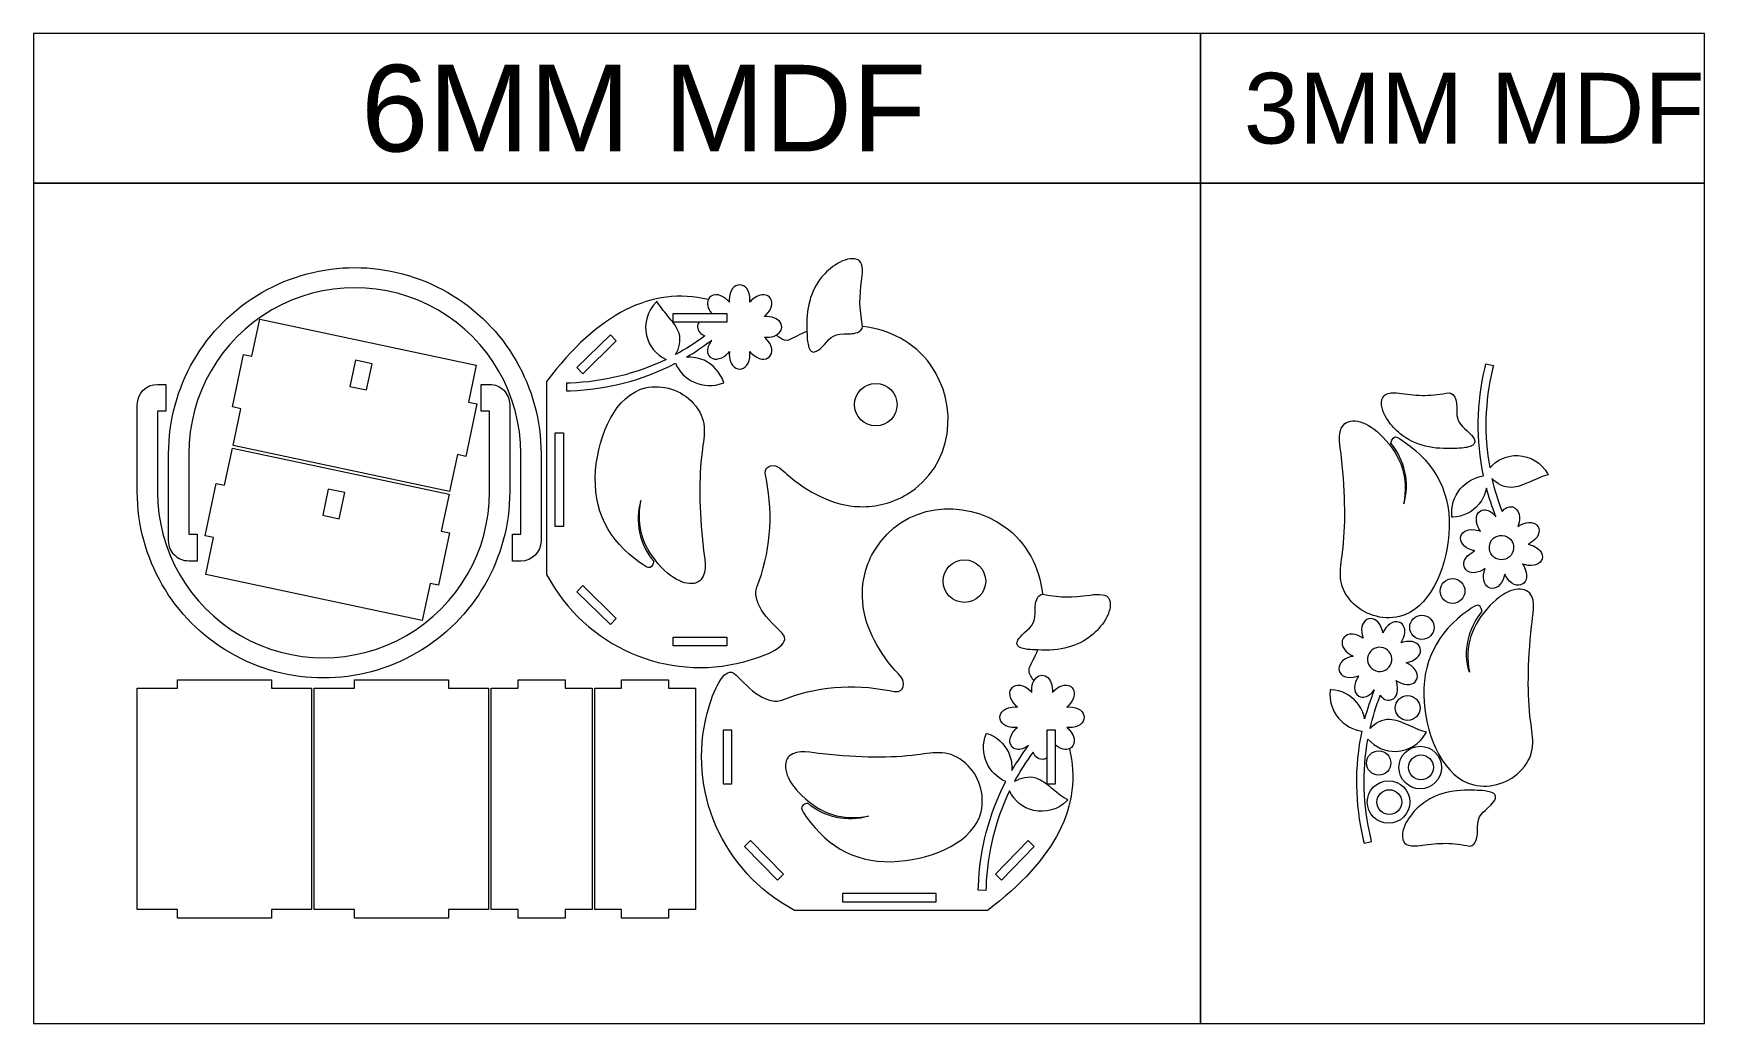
# Model space of a CAD drawing. Header units: millimetres. Extents: x -623 to 623, y -369 to 369.
import ezdxf

# ---------------------------------------------------------------- set-up
doc = ezdxf.new("R2010")
doc.units = ezdxf.units.MM
doc.header["$MEASUREMENT"] = 0
doc.layers.add('Camada 1', color=7, linetype='Continuous')
doc.styles.add('0', font='arial.ttf', dxfattribs={"height": 1})

msp = doc.modelspace()

# ---------------------------------------------------------------- texts
at = {"layer": 'Camada 1', "color": 142, "style": '0'}
for s, height, p in [('6MM MDF', 64.65888, (-378.8455, 281.1169)), ('3MM MDF', 52.72214, (279.5401, 287.0521))]:
    msp.add_text(s, height=height, dxfattribs=at).set_placement(p)

# ---------------------------------------------------------------- linework, layer by layer
at = {"layer": 'Camada 1', "color": 142, "lineweight": 20}
for points in [[(-623.1467, 257.3867), (247.2267, 257.3867), (247.2267, 369.1467), (-623.1467, 369.1467), (-623.1467, 257.3867)], [(247.2268, 257.3867), (623.1468, 257.3867), (623.1468, 369.1467), (247.2268, 369.1467), (247.2268, 257.3867)], [(-623.1467, -369.1467), (247.2267, -369.1467), (247.2267, 257.3867), (-623.1467, 257.3867), (-623.1467, -369.1467)], [(247.2268, -369.1467), (623.1468, -369.1467), (623.1468, 257.3867), (247.2268, 257.3867), (247.2268, -369.1467)]]:
    msp.add_lwpolyline(points, close=True, dxfattribs=at)
at = {"layer": 'Camada 1', "color": 240, "lineweight": 20}
for centre, major_axis in [((71.132, -39.234), (0, 15.8752)), ((388.0692, -204.0404), (0, 9.2623))]:
    msp.add_ellipse(centre, major_axis=major_axis, ratio=1, dxfattribs=at)
at = {"layer": 'Camada 1', "color": 250, "lineweight": 20}
for centre, major_axis in [((401.7369, -133.8324), (0, 9.2623)), ((380.1473, -174.8961), (0, 9.0719)), ((387.5013, -203.9453), (0, 15.8752))]:
    msp.add_ellipse(centre, major_axis=major_axis, ratio=1, dxfattribs=at)
at = {"layer": 'Camada 1', "color": 230, "lineweight": 20}
for points, knots in [([(-522.3082, 55.6954), (-522.3082, 55.6954), (-522.3082, -9.3046), (-522.3082, -9.3046), (-522.3082, -9.3046), (-522.3082, -13.2828), (-520.7278, -17.0982), (-517.9148, -19.9112), (-517.9148, -19.9112), (-515.1018, -22.7242), (-511.2864, -24.3046), (-507.3082, -24.3046), (-507.3082, -24.3046), (-507.3082, -24.3046), (-500.9582, -24.3046), (-500.9582, -24.3046), (-500.9582, -24.3046), (-500.9582, -24.3046), (-500.9582, -4.3046), (-500.9582, -4.3046), (-500.9582, -4.3046), (-500.9582, -4.3046), (-507.3082, -4.3046), (-507.3082, -4.3046), (-507.3082, -4.3046), (-507.3082, -4.3046), (-507.3082, 55.6954), (-507.3082, 55.6954), (-507.3082, 55.6954), (-507.3082, 99.9427), (-483.7025, 140.829), (-445.3832, 162.9526), (-445.3832, 162.9526), (-407.0639, 185.0763), (-359.8525, 185.0763), (-321.5332, 162.9526), (-321.5332, 162.9526), (-283.2139, 140.829), (-259.6082, 99.9427), (-259.6082, 55.6954), (-259.6082, 55.6954), (-259.6082, 55.6954), (-259.6082, -4.3046), (-259.6082, -4.3046), (-259.6082, -4.3046), (-259.6082, -4.3046), (-265.9582, -4.3046), (-265.9582, -4.3046), (-265.9582, -4.3046), (-265.9582, -4.3046), (-265.9582, -24.3046), (-265.9582, -24.3046), (-265.9582, -24.3046), (-265.9582, -24.3046), (-259.6082, -24.3046), (-259.6082, -24.3046), (-259.6082, -24.3046), (-251.324, -24.3046), (-244.6082, -17.5889), (-244.6082, -9.3046), (-244.6082, -9.3046), (-244.6082, -9.3046), (-244.6082, 55.6954), (-244.6082, 55.6954), (-244.6082, 55.6954), (-244.6082, 105.3017), (-271.0729, 151.1399), (-314.0332, 175.943), (-314.0332, 175.943), (-356.9935, 200.7462), (-409.9229, 200.7462), (-452.8832, 175.943), (-452.8832, 175.943), (-495.8435, 151.1399), (-522.3082, 105.3017), (-522.3082, 55.6954)], [0, 0, 0, 0, 0.05, 0.05, 0.05, 0.05, 0.1, 0.1, 0.1, 0.1, 0.15, 0.15, 0.15, 0.15, 0.2, 0.2, 0.2, 0.2, 0.25, 0.25, 0.25, 0.25, 0.3, 0.3, 0.3, 0.3, 0.35, 0.35, 0.35, 0.35, 0.4, 0.4, 0.4, 0.4, 0.45, 0.45, 0.45, 0.45, 0.5, 0.5, 0.5, 0.5, 0.55, 0.55, 0.55, 0.55, 0.6, 0.6, 0.6, 0.6, 0.65, 0.65, 0.65, 0.65, 0.7, 0.7, 0.7, 0.7, 0.75, 0.75, 0.75, 0.75, 0.8, 0.8, 0.8, 0.8, 0.85, 0.85, 0.85, 0.85, 0.9, 0.9, 0.9, 0.9, 1, 1, 1, 1]), ([(-93.4655, -99.4264), (-150.4255, -114.4602), (-211.075, -88.8384), (-240.4919, -34.3582), (-240.4919, -34.3582), (-240.4919, -34.3582), (-240.4919, 109.6553), (-240.4919, 109.6553), (-240.4919, 109.6553), (-202.1935, 160.3939), (-162.0064, 180.7392), (-119.9358, 170.6927), (-119.9358, 170.6927), (-118.0293, 175.0356), (-111.5842, 176.3127), (-105.1971, 169.9255), (-105.1971, 169.9255), (-104.8156, 169.5441), (-104.4549, 169.1534), (-104.1156, 168.7555), (-104.1156, 168.7555), (-104.1571, 169.2762), (-104.1792, 169.8076), (-104.1792, 170.3469), (-104.1792, 170.3469), (-104.1792, 185.5186), (-88.7747, 185.5186), (-88.7747, 170.3469), (-88.7747, 170.3469), (-88.7747, 169.8076), (-88.7968, 169.2762), (-88.8383, 168.7555), (-88.8383, 168.7555), (-88.499, 169.1534), (-88.1382, 169.5441), (-87.7568, 169.9255), (-87.7568, 169.9255), (-77.0288, 180.6535), (-66.1358, 169.7605), (-76.8638, 159.0325), (-76.8638, 159.0325), (-77.2452, 158.651), (-77.6359, 158.2903), (-78.0338, 157.951), (-78.0338, 157.951), (-77.5131, 157.9925), (-76.9816, 158.0146), (-76.4424, 158.0146), (-76.4424, 158.0146), (-64.1986, 158.0146), (-61.8357, 147.9823), (-69.3537, 144.1094), (-69.3537, 144.1094), (-68.2594, 143.3722), (-67.1272, 142.6244), (-65.9486, 141.8651), (-65.9486, 141.8651), (-64.0257, 140.6279), (-62.025, 139.8872), (-60.0707, 140.5258), (-60.0707, 140.5258), (-55.7899, 141.9215), (-52.2663, 144.7387), (-46.2876, 146.928), (-46.2876, 146.928), (-47.2255, 163.7683), (-43.5668, 177.2506), (-35.3139, 187.3743), (-35.3139, 187.3743), (-29.9602, 193.9416), (-17.825, 203.6853), (-8.7877, 200.5053), (-8.7877, 200.5053), (-4.3491, 198.9431), (-4.4212, 192.8551), (-5.3084, 186.17), (-5.3084, 186.17), (-7.3377, 170.8698), (-7.3284, 166.3047), (-4.7234, 150.7152), (-4.7234, 150.7152), (-4.7234, 150.7152), (-4.5355, 150.6881), (-4.5355, 150.6881), (-4.5355, 150.6881), (15.3198, 148.1609), (33.7093, 139.1515), (45.8831, 122.0855), (45.8831, 122.0855), (67.2513, 92.1293), (63.3126, 46.708), (28.1971, 25.4398), (28.1971, 25.4398), (17.5741, 19.0061), (5.4482, 15.994), (-6.7727, 16.284), (-6.7727, 16.284), (-26.9959, 16.764), (-45.6955, 27.1763), (-61.2543, 40.4215), (-61.2543, 40.4215), (-64.9143, 43.5372), (-68.0044, 47.8994), (-73.4044, 46.7316), (-73.4044, 46.7316), (-75.8123, 46.2116), (-77.5581, 44.3508), (-77.3452, 41.0501), (-77.3452, 41.0501), (-77.2509, 39.5943), (-76.8645, 38), (-76.5524, 36.4136), (-76.5524, 36.4136), (-71.1773, 9.0824), (-73.6252, -18.7509), (-83.6689, -43.807), (-83.6689, -43.807), (-84.666, -46.522), (-84.6689, -49.6063), (-83.6782, -53.0571), (-83.6782, -53.0571), (-81.4724, -60.7472), (-76.2702, -66.4652), (-70.7223, -72.1067), (-70.7223, -72.1067), (-67.2186, -75.671), (-64.005, -78.7554), (-63.3693, -80.0061), (-63.3693, -80.0061), (-59.6764, -87.2691), (-75.2595, -94.6213), (-93.4655, -99.4264)], [0, 0, 0, 0, 0.029411765, 0.029411765, 0.029411765, 0.029411765, 0.058823529, 0.058823529, 0.058823529, 0.058823529, 0.088235294, 0.088235294, 0.088235294, 0.088235294, 0.117647059, 0.117647059, 0.117647059, 0.117647059, 0.147058824, 0.147058824, 0.147058824, 0.147058824, 0.176470588, 0.176470588, 0.176470588, 0.176470588, 0.205882353, 0.205882353, 0.205882353, 0.205882353, 0.235294118, 0.235294118, 0.235294118, 0.235294118, 0.264705882, 0.264705882, 0.264705882, 0.264705882, 0.294117647, 0.294117647, 0.294117647, 0.294117647, 0.323529412, 0.323529412, 0.323529412, 0.323529412, 0.352941176, 0.352941176, 0.352941176, 0.352941176, 0.382352941, 0.382352941, 0.382352941, 0.382352941, 0.411764706, 0.411764706, 0.411764706, 0.411764706, 0.441176471, 0.441176471, 0.441176471, 0.441176471, 0.470588235, 0.470588235, 0.470588235, 0.470588235, 0.5, 0.5, 0.5, 0.5, 0.529411765, 0.529411765, 0.529411765, 0.529411765, 0.558823529, 0.558823529, 0.558823529, 0.558823529, 0.588235294, 0.588235294, 0.588235294, 0.588235294, 0.617647059, 0.617647059, 0.617647059, 0.617647059, 0.647058824, 0.647058824, 0.647058824, 0.647058824, 0.676470588, 0.676470588, 0.676470588, 0.676470588, 0.705882353, 0.705882353, 0.705882353, 0.705882353, 0.735294118, 0.735294118, 0.735294118, 0.735294118, 0.764705882, 0.764705882, 0.764705882, 0.764705882, 0.794117647, 0.794117647, 0.794117647, 0.794117647, 0.823529412, 0.823529412, 0.823529412, 0.823529412, 0.852941176, 0.852941176, 0.852941176, 0.852941176, 0.882352941, 0.882352941, 0.882352941, 0.882352941, 0.911764706, 0.911764706, 0.911764706, 0.911764706, 0.941176471, 0.941176471, 0.941176471, 0.941176471, 1, 1, 1, 1]), ([(-474.3075, 61.8183), (-474.3075, 61.8183), (-312.7952, 27.5871), (-312.7952, 27.5871), (-312.7952, 27.5871), (-312.7952, 27.5871), (-306.9647, 55.0968), (-306.9647, 55.0968), (-306.9647, 55.0968), (-306.9647, 55.0968), (-300.7527, 53.7802), (-300.7527, 53.7802), (-300.7527, 53.7802), (-300.7527, 53.7802), (-292.4593, 92.911), (-292.4593, 92.911), (-292.4593, 92.911), (-292.4593, 92.911), (-298.6713, 94.2276), (-298.6713, 94.2276), (-298.6713, 94.2276), (-298.6713, 94.2276), (-292.8408, 121.7373), (-292.8408, 121.7373), (-292.8408, 121.7373), (-292.8408, 121.7373), (-454.3531, 155.9685), (-454.3531, 155.9685), (-454.3531, 155.9685), (-454.3531, 155.9685), (-460.1836, 128.4588), (-460.1836, 128.4588), (-460.1836, 128.4588), (-460.1836, 128.4588), (-466.3956, 129.7754), (-466.3956, 129.7754), (-466.3956, 129.7754), (-466.3956, 129.7754), (-474.6891, 90.6446), (-474.6891, 90.6446), (-474.6891, 90.6446), (-474.6891, 90.6446), (-468.4771, 89.328), (-468.4771, 89.328), (-468.4771, 89.328), (-468.4771, 89.328), (-474.3075, 61.8183), (-474.3075, 61.8183)], [0, 0, 0, 0, 0.076923077, 0.076923077, 0.076923077, 0.076923077, 0.153846154, 0.153846154, 0.153846154, 0.153846154, 0.230769231, 0.230769231, 0.230769231, 0.230769231, 0.307692308, 0.307692308, 0.307692308, 0.307692308, 0.384615385, 0.384615385, 0.384615385, 0.384615385, 0.461538462, 0.461538462, 0.461538462, 0.461538462, 0.538461538, 0.538461538, 0.538461538, 0.538461538, 0.615384615, 0.615384615, 0.615384615, 0.615384615, 0.692307692, 0.692307692, 0.692307692, 0.692307692, 0.769230769, 0.769230769, 0.769230769, 0.769230769, 0.846153846, 0.846153846, 0.846153846, 0.846153846, 1, 1, 1, 1]), ([(-145.9859, 153.9235), (-145.9859, 153.9235), (-105.986, 153.9235), (-105.986, 153.9235), (-105.986, 153.9235), (-105.986, 153.9235), (-105.986, 160.2735), (-105.986, 160.2735), (-105.986, 160.2735), (-105.986, 160.2735), (-145.9859, 160.2735), (-145.9859, 160.2735), (-145.9859, 160.2735), (-145.9859, 160.2735), (-145.9859, 153.9235), (-145.9859, 153.9235)], [0, 0, 0, 0, 0.2, 0.2, 0.2, 0.2, 0.4, 0.4, 0.4, 0.4, 0.6, 0.6, 0.6, 0.6, 1, 1, 1, 1]), ([(-213.4611, 115.4381), (-213.4611, 115.4381), (-188.4376, 139.909), (-188.4376, 139.909), (-188.4376, 139.909), (-188.4376, 139.909), (-192.8773, 144.449), (-192.8773, 144.449), (-192.8773, 144.449), (-192.8773, 144.449), (-217.9008, 119.9781), (-217.9008, 119.9781), (-217.9008, 119.9781), (-217.9008, 119.9781), (-213.4611, 115.4381), (-213.4611, 115.4381)], [0, 0, 0, 0, 0.2, 0.2, 0.2, 0.2, 0.4, 0.4, 0.4, 0.4, 0.6, 0.6, 0.6, 0.6, 1, 1, 1, 1]), ([(-370.495, 122.8623), (-370.495, 122.8623), (-374.6417, 103.2969), (-374.6417, 103.2969), (-374.6417, 103.2969), (-374.6417, 103.2969), (-387.0658, 105.9301), (-387.0658, 105.9301), (-387.0658, 105.9301), (-387.0658, 105.9301), (-382.919, 125.4955), (-382.919, 125.4955), (-382.919, 125.4955), (-382.919, 125.4955), (-370.495, 122.8623), (-370.495, 122.8623)], [0, 0, 0, 0, 0.2, 0.2, 0.2, 0.2, 0.4, 0.4, 0.4, 0.4, 0.6, 0.6, 0.6, 0.6, 1, 1, 1, 1]), ([(-267.9582, 27.445), (-267.9582, 27.445), (-267.9582, 92.445), (-267.9582, 92.445), (-267.9582, 92.445), (-267.9582, 96.4232), (-269.5386, 100.2386), (-272.3516, 103.0516), (-272.3516, 103.0516), (-275.1646, 105.8646), (-278.98, 107.445), (-282.9582, 107.445), (-282.9582, 107.445), (-282.9582, 107.445), (-289.3082, 107.445), (-289.3082, 107.445), (-289.3082, 107.445), (-289.3082, 107.445), (-289.3082, 87.445), (-289.3082, 87.445), (-289.3082, 87.445), (-289.3082, 87.445), (-282.9582, 87.445), (-282.9582, 87.445), (-282.9582, 87.445), (-282.9582, 87.445), (-282.9582, 27.445), (-282.9582, 27.445), (-282.9582, 27.445), (-282.9582, -16.8023), (-306.5639, -57.6886), (-344.8832, -79.8122), (-344.8832, -79.8122), (-383.2025, -101.9359), (-430.4139, -101.9359), (-468.7332, -79.8122), (-468.7332, -79.8122), (-507.0525, -57.6886), (-530.6582, -16.8023), (-530.6582, 27.445), (-530.6582, 27.445), (-530.6582, 27.445), (-530.6582, 87.445), (-530.6582, 87.445), (-530.6582, 87.445), (-530.6582, 87.445), (-524.3082, 87.445), (-524.3082, 87.445), (-524.3082, 87.445), (-524.3082, 87.445), (-524.3082, 107.445), (-524.3082, 107.445), (-524.3082, 107.445), (-524.3082, 107.445), (-530.6582, 107.445), (-530.6582, 107.445), (-530.6582, 107.445), (-538.9424, 107.445), (-545.6582, 100.7293), (-545.6582, 92.445), (-545.6582, 92.445), (-545.6582, 92.445), (-545.6582, 27.445), (-545.6582, 27.445), (-545.6582, 27.445), (-545.6582, -22.1613), (-519.1935, -67.9995), (-476.2332, -92.8026), (-476.2332, -92.8026), (-433.2729, -117.6058), (-380.3435, -117.6058), (-337.3832, -92.8026), (-337.3832, -92.8026), (-294.4229, -67.9995), (-267.9582, -22.1613), (-267.9582, 27.445)], [0, 0, 0, 0, 0.05, 0.05, 0.05, 0.05, 0.1, 0.1, 0.1, 0.1, 0.15, 0.15, 0.15, 0.15, 0.2, 0.2, 0.2, 0.2, 0.25, 0.25, 0.25, 0.25, 0.3, 0.3, 0.3, 0.3, 0.35, 0.35, 0.35, 0.35, 0.4, 0.4, 0.4, 0.4, 0.45, 0.45, 0.45, 0.45, 0.5, 0.5, 0.5, 0.5, 0.55, 0.55, 0.55, 0.55, 0.6, 0.6, 0.6, 0.6, 0.65, 0.65, 0.65, 0.65, 0.7, 0.7, 0.7, 0.7, 0.75, 0.75, 0.75, 0.75, 0.8, 0.8, 0.8, 0.8, 0.85, 0.85, 0.85, 0.85, 0.9, 0.9, 0.9, 0.9, 1, 1, 1, 1]), ([(-227.7919, 1.4236), (-227.7919, 1.4236), (-227.7919, 71.4235), (-227.7919, 71.4235), (-227.7919, 71.4235), (-227.7919, 71.4235), (-234.1419, 71.4235), (-234.1419, 71.4235), (-234.1419, 71.4235), (-234.1419, 71.4235), (-234.1419, 1.4236), (-234.1419, 1.4236), (-234.1419, 1.4236), (-234.1419, 1.4236), (-227.7919, 1.4236), (-227.7919, 1.4236)], [0, 0, 0, 0, 0.2, 0.2, 0.2, 0.2, 0.4, 0.4, 0.4, 0.4, 0.6, 0.6, 0.6, 0.6, 1, 1, 1, 1]), ([(-494.6766, -34.2885), (-494.6766, -34.2885), (-333.1643, -68.5197), (-333.1643, -68.5197), (-333.1643, -68.5197), (-333.1643, -68.5197), (-327.3338, -41.01), (-327.3338, -41.01), (-327.3338, -41.01), (-327.3338, -41.01), (-321.1218, -42.3266), (-321.1218, -42.3266), (-321.1218, -42.3266), (-321.1218, -42.3266), (-312.8283, -3.1958), (-312.8283, -3.1958), (-312.8283, -3.1958), (-312.8283, -3.1958), (-319.0403, -1.8792), (-319.0403, -1.8792), (-319.0403, -1.8792), (-319.0403, -1.8792), (-313.2099, 25.6305), (-313.2099, 25.6305), (-313.2099, 25.6305), (-313.2099, 25.6305), (-474.7222, 59.8617), (-474.7222, 59.8617), (-474.7222, 59.8617), (-474.7222, 59.8617), (-480.5527, 32.352), (-480.5527, 32.352), (-480.5527, 32.352), (-480.5527, 32.352), (-486.7647, 33.6686), (-486.7647, 33.6686), (-486.7647, 33.6686), (-486.7647, 33.6686), (-495.0581, -5.4622), (-495.0581, -5.4622), (-495.0581, -5.4622), (-495.0581, -5.4622), (-488.8461, -6.7788), (-488.8461, -6.7788), (-488.8461, -6.7788), (-488.8461, -6.7788), (-494.6766, -34.2885), (-494.6766, -34.2885)], [0, 0, 0, 0, 0.076923077, 0.076923077, 0.076923077, 0.076923077, 0.153846154, 0.153846154, 0.153846154, 0.153846154, 0.230769231, 0.230769231, 0.230769231, 0.230769231, 0.307692308, 0.307692308, 0.307692308, 0.307692308, 0.384615385, 0.384615385, 0.384615385, 0.384615385, 0.461538462, 0.461538462, 0.461538462, 0.461538462, 0.538461538, 0.538461538, 0.538461538, 0.538461538, 0.615384615, 0.615384615, 0.615384615, 0.615384615, 0.692307692, 0.692307692, 0.692307692, 0.692307692, 0.769230769, 0.769230769, 0.769230769, 0.769230769, 0.846153846, 0.846153846, 0.846153846, 0.846153846, 1, 1, 1, 1]), ([(-390.8641, 26.7555), (-390.8641, 26.7555), (-395.0108, 7.1901), (-395.0108, 7.1901), (-395.0108, 7.1901), (-395.0108, 7.1901), (-407.4348, 9.8233), (-407.4348, 9.8233), (-407.4348, 9.8233), (-407.4348, 9.8233), (-403.2881, 29.3887), (-403.2881, 29.3887), (-403.2881, 29.3887), (-403.2881, 29.3887), (-390.8641, 26.7555), (-390.8641, 26.7555)], [0, 0, 0, 0, 0.2, 0.2, 0.2, 0.2, 0.4, 0.4, 0.4, 0.4, 0.6, 0.6, 0.6, 0.6, 1, 1, 1, 1]), ([(-120.6359, -137.7642), (-135.6697, -194.7242), (-110.0479, -255.3737), (-55.5677, -284.7906), (-55.5677, -284.7906), (-55.5677, -284.7906), (88.4458, -284.7906), (88.4458, -284.7906), (88.4458, -284.7906), (139.1844, -246.4922), (159.5297, -206.3051), (149.4832, -164.2345), (149.4832, -164.2345), (153.8261, -162.328), (155.1032, -155.8829), (148.716, -149.4958), (148.716, -149.4958), (148.3346, -149.1143), (147.9439, -148.7536), (147.546, -148.4143), (147.546, -148.4143), (148.0667, -148.4558), (148.5981, -148.4779), (149.1374, -148.4779), (149.1374, -148.4779), (164.3091, -148.4779), (164.3091, -133.0734), (149.1374, -133.0734), (149.1374, -133.0734), (148.5981, -133.0734), (148.0667, -133.0955), (147.546, -133.137), (147.546, -133.137), (147.9439, -132.7977), (148.3346, -132.4369), (148.716, -132.0555), (148.716, -132.0555), (159.444, -121.3275), (148.551, -110.4345), (137.823, -121.1625), (137.823, -121.1625), (137.4415, -121.5439), (137.0808, -121.9346), (136.7415, -122.3325), (136.7415, -122.3325), (136.783, -121.8118), (136.8051, -121.2803), (136.8051, -120.7411), (136.8051, -120.7411), (136.8051, -108.4973), (126.7728, -106.1344), (122.8999, -113.6524), (122.8999, -113.6524), (122.1627, -112.5581), (121.4149, -111.4259), (120.6556, -110.2473), (120.6556, -110.2473), (119.4184, -108.3244), (118.6777, -106.3237), (119.3163, -104.3694), (119.3163, -104.3694), (120.712, -100.0886), (123.5292, -96.565), (125.7185, -90.5863), (125.7185, -90.5863), (142.5588, -91.5242), (156.0411, -87.8655), (166.1648, -79.6126), (166.1648, -79.6126), (172.7321, -74.2589), (182.4758, -62.1237), (179.2958, -53.0864), (179.2958, -53.0864), (177.7336, -48.6478), (171.6456, -48.7199), (164.9605, -49.6071), (164.9605, -49.6071), (149.6603, -51.6364), (145.0952, -51.6271), (129.5057, -49.0221), (129.5057, -49.0221), (129.5057, -49.0221), (129.4786, -48.8342), (129.4786, -48.8342), (129.4786, -48.8342), (126.9514, -28.9789), (117.942, -10.5894), (100.876, 1.5844), (100.876, 1.5844), (70.9198, 22.9526), (25.4985, 19.0139), (4.2303, -16.1016), (4.2303, -16.1016), (-2.2034, -26.7246), (-5.2155, -38.8505), (-4.9255, -51.0714), (-4.9255, -51.0714), (-4.4455, -71.2946), (5.9668, -89.9942), (19.212, -105.553), (19.212, -105.553), (22.3277, -109.213), (26.6899, -112.3031), (25.5221, -117.7031), (25.5221, -117.7031), (25.0021, -120.111), (23.1413, -121.8568), (19.8406, -121.6439), (19.8406, -121.6439), (18.3848, -121.5496), (16.7905, -121.1632), (15.2041, -120.8511), (15.2041, -120.8511), (-12.1271, -115.476), (-39.9604, -117.9239), (-65.0165, -127.9676), (-65.0165, -127.9676), (-67.7315, -128.9647), (-70.8158, -128.9676), (-74.2666, -127.9769), (-74.2666, -127.9769), (-81.9567, -125.7711), (-87.6747, -120.5689), (-93.3162, -115.021), (-93.3162, -115.021), (-96.8805, -111.5173), (-99.9649, -108.3037), (-101.2156, -107.668), (-101.2156, -107.668), (-108.4786, -103.9751), (-115.8308, -119.5582), (-120.6359, -137.7642)], [0, 0, 0, 0, 0.029411765, 0.029411765, 0.029411765, 0.029411765, 0.058823529, 0.058823529, 0.058823529, 0.058823529, 0.088235294, 0.088235294, 0.088235294, 0.088235294, 0.117647059, 0.117647059, 0.117647059, 0.117647059, 0.147058824, 0.147058824, 0.147058824, 0.147058824, 0.176470588, 0.176470588, 0.176470588, 0.176470588, 0.205882353, 0.205882353, 0.205882353, 0.205882353, 0.235294118, 0.235294118, 0.235294118, 0.235294118, 0.264705882, 0.264705882, 0.264705882, 0.264705882, 0.294117647, 0.294117647, 0.294117647, 0.294117647, 0.323529412, 0.323529412, 0.323529412, 0.323529412, 0.352941176, 0.352941176, 0.352941176, 0.352941176, 0.382352941, 0.382352941, 0.382352941, 0.382352941, 0.411764706, 0.411764706, 0.411764706, 0.411764706, 0.441176471, 0.441176471, 0.441176471, 0.441176471, 0.470588235, 0.470588235, 0.470588235, 0.470588235, 0.5, 0.5, 0.5, 0.5, 0.529411765, 0.529411765, 0.529411765, 0.529411765, 0.558823529, 0.558823529, 0.558823529, 0.558823529, 0.588235294, 0.588235294, 0.588235294, 0.588235294, 0.617647059, 0.617647059, 0.617647059, 0.617647059, 0.647058824, 0.647058824, 0.647058824, 0.647058824, 0.676470588, 0.676470588, 0.676470588, 0.676470588, 0.705882353, 0.705882353, 0.705882353, 0.705882353, 0.735294118, 0.735294118, 0.735294118, 0.735294118, 0.764705882, 0.764705882, 0.764705882, 0.764705882, 0.794117647, 0.794117647, 0.794117647, 0.794117647, 0.823529412, 0.823529412, 0.823529412, 0.823529412, 0.852941176, 0.852941176, 0.852941176, 0.852941176, 0.882352941, 0.882352941, 0.882352941, 0.882352941, 0.911764706, 0.911764706, 0.911764706, 0.911764706, 0.941176471, 0.941176471, 0.941176471, 0.941176471, 1, 1, 1, 1]), ([(-188.4376, -67.0619), (-188.4376, -67.0619), (-213.461, -42.5909), (-213.461, -42.5909), (-213.461, -42.5909), (-213.461, -42.5909), (-217.9007, -47.1309), (-217.9007, -47.1309), (-217.9007, -47.1309), (-217.9007, -47.1309), (-192.8773, -71.6018), (-192.8773, -71.6018), (-192.8773, -71.6018), (-192.8773, -71.6018), (-188.4376, -67.0619), (-188.4376, -67.0619)], [0, 0, 0, 0, 0.2, 0.2, 0.2, 0.2, 0.4, 0.4, 0.4, 0.4, 0.6, 0.6, 0.6, 0.6, 1, 1, 1, 1]), ([(-105.986, -81.0764), (-105.986, -81.0764), (-145.9859, -81.0764), (-145.9859, -81.0764), (-145.9859, -81.0764), (-145.9859, -81.0764), (-145.9859, -87.4264), (-145.9859, -87.4264), (-145.9859, -87.4264), (-145.9859, -87.4264), (-105.986, -87.4264), (-105.986, -87.4264), (-105.986, -87.4264), (-105.986, -87.4264), (-105.986, -81.0764), (-105.986, -81.0764)], [0, 0, 0, 0, 0.2, 0.2, 0.2, 0.2, 0.4, 0.4, 0.4, 0.4, 0.6, 0.6, 0.6, 0.6, 1, 1, 1, 1]), ([(-415.6582, -284.2056), (-415.6582, -284.2056), (-415.6582, -119.1056), (-415.6582, -119.1056), (-415.6582, -119.1056), (-415.6582, -119.1056), (-445.6582, -119.1056), (-445.6582, -119.1056), (-445.6582, -119.1056), (-445.6582, -119.1056), (-445.6582, -112.7556), (-445.6582, -112.7556), (-445.6582, -112.7556), (-445.6582, -112.7556), (-515.6582, -112.7556), (-515.6582, -112.7556), (-515.6582, -112.7556), (-515.6582, -112.7556), (-515.6582, -119.1056), (-515.6582, -119.1056), (-515.6582, -119.1056), (-515.6582, -119.1056), (-545.6582, -119.1056), (-545.6582, -119.1056), (-545.6582, -119.1056), (-545.6582, -119.1056), (-545.6582, -284.2056), (-545.6582, -284.2056), (-545.6582, -284.2056), (-545.6582, -284.2056), (-515.6582, -284.2056), (-515.6582, -284.2056), (-515.6582, -284.2056), (-515.6582, -284.2056), (-515.6582, -290.5556), (-515.6582, -290.5556), (-515.6582, -290.5556), (-515.6582, -290.5556), (-445.6582, -290.5556), (-445.6582, -290.5556), (-445.6582, -290.5556), (-445.6582, -290.5556), (-445.6582, -284.2056), (-445.6582, -284.2056), (-445.6582, -284.2056), (-445.6582, -284.2056), (-415.6582, -284.2056), (-415.6582, -284.2056)], [0, 0, 0, 0, 0.076923077, 0.076923077, 0.076923077, 0.076923077, 0.153846154, 0.153846154, 0.153846154, 0.153846154, 0.230769231, 0.230769231, 0.230769231, 0.230769231, 0.307692308, 0.307692308, 0.307692308, 0.307692308, 0.384615385, 0.384615385, 0.384615385, 0.384615385, 0.461538462, 0.461538462, 0.461538462, 0.461538462, 0.538461538, 0.538461538, 0.538461538, 0.538461538, 0.615384615, 0.615384615, 0.615384615, 0.615384615, 0.692307692, 0.692307692, 0.692307692, 0.692307692, 0.769230769, 0.769230769, 0.769230769, 0.769230769, 0.846153846, 0.846153846, 0.846153846, 0.846153846, 1, 1, 1, 1]), ([(-283.6582, -284.2056), (-283.6582, -284.2056), (-283.6582, -119.1056), (-283.6582, -119.1056), (-283.6582, -119.1056), (-283.6582, -119.1056), (-313.6582, -119.1056), (-313.6582, -119.1056), (-313.6582, -119.1056), (-313.6582, -119.1056), (-313.6582, -112.7556), (-313.6582, -112.7556), (-313.6582, -112.7556), (-313.6582, -112.7556), (-383.6582, -112.7556), (-383.6582, -112.7556), (-383.6582, -112.7556), (-383.6582, -112.7556), (-383.6582, -119.1056), (-383.6582, -119.1056), (-383.6582, -119.1056), (-383.6582, -119.1056), (-413.6582, -119.1056), (-413.6582, -119.1056), (-413.6582, -119.1056), (-413.6582, -119.1056), (-413.6582, -284.2056), (-413.6582, -284.2056), (-413.6582, -284.2056), (-413.6582, -284.2056), (-383.6582, -284.2056), (-383.6582, -284.2056), (-383.6582, -284.2056), (-383.6582, -284.2056), (-383.6582, -290.5556), (-383.6582, -290.5556), (-383.6582, -290.5556), (-383.6582, -290.5556), (-313.6582, -290.5556), (-313.6582, -290.5556), (-313.6582, -290.5556), (-313.6582, -290.5556), (-313.6582, -284.2056), (-313.6582, -284.2056), (-313.6582, -284.2056), (-313.6582, -284.2056), (-283.6582, -284.2056), (-283.6582, -284.2056)], [0, 0, 0, 0, 0.076923077, 0.076923077, 0.076923077, 0.076923077, 0.153846154, 0.153846154, 0.153846154, 0.153846154, 0.230769231, 0.230769231, 0.230769231, 0.230769231, 0.307692308, 0.307692308, 0.307692308, 0.307692308, 0.384615385, 0.384615385, 0.384615385, 0.384615385, 0.461538462, 0.461538462, 0.461538462, 0.461538462, 0.538461538, 0.538461538, 0.538461538, 0.538461538, 0.615384615, 0.615384615, 0.615384615, 0.615384615, 0.692307692, 0.692307692, 0.692307692, 0.692307692, 0.769230769, 0.769230769, 0.769230769, 0.769230769, 0.846153846, 0.846153846, 0.846153846, 0.846153846, 1, 1, 1, 1]), ([(-281.6582, -119.1056), (-281.6582, -119.1056), (-281.6582, -284.2055), (-281.6582, -284.2055), (-281.6582, -284.2055), (-281.6582, -284.2055), (-261.6137, -284.2055), (-261.6137, -284.2055), (-261.6137, -284.2055), (-261.6137, -284.2055), (-261.6138, -290.5555), (-261.6138, -290.5555), (-261.6138, -290.5555), (-261.6138, -290.5555), (-226.6137, -290.5555), (-226.6137, -290.5555), (-226.6137, -290.5555), (-226.6137, -290.5555), (-226.6138, -284.2055), (-226.6138, -284.2055), (-226.6138, -284.2055), (-226.6138, -284.2055), (-206.5692, -284.2055), (-206.5692, -284.2055), (-206.5692, -284.2055), (-206.5692, -284.2055), (-206.5693, -119.1056), (-206.5693, -119.1056), (-206.5693, -119.1056), (-206.5693, -119.1056), (-226.6137, -119.1055), (-226.6137, -119.1055), (-226.6137, -119.1055), (-226.6137, -119.1055), (-226.6137, -112.7555), (-226.6137, -112.7555), (-226.6137, -112.7555), (-226.6137, -112.7555), (-261.6138, -112.7555), (-261.6138, -112.7555), (-261.6138, -112.7555), (-261.6138, -112.7555), (-261.6137, -119.1055), (-261.6137, -119.1055), (-261.6137, -119.1055), (-261.6137, -119.1055), (-281.6582, -119.1056), (-281.6582, -119.1056)], [0, 0, 0, 0, 0.076923077, 0.076923077, 0.076923077, 0.076923077, 0.153846154, 0.153846154, 0.153846154, 0.153846154, 0.230769231, 0.230769231, 0.230769231, 0.230769231, 0.307692308, 0.307692308, 0.307692308, 0.307692308, 0.384615385, 0.384615385, 0.384615385, 0.384615385, 0.461538462, 0.461538462, 0.461538462, 0.461538462, 0.538461538, 0.538461538, 0.538461538, 0.538461538, 0.615384615, 0.615384615, 0.615384615, 0.615384615, 0.692307692, 0.692307692, 0.692307692, 0.692307692, 0.769230769, 0.769230769, 0.769230769, 0.769230769, 0.846153846, 0.846153846, 0.846153846, 0.846153846, 1, 1, 1, 1]), ([(-204.5693, -119.1056), (-204.5693, -119.1056), (-204.5693, -284.2055), (-204.5693, -284.2055), (-204.5693, -284.2055), (-204.5693, -284.2055), (-184.5248, -284.2055), (-184.5248, -284.2055), (-184.5248, -284.2055), (-184.5248, -284.2055), (-184.5249, -290.5555), (-184.5249, -290.5555), (-184.5249, -290.5555), (-184.5249, -290.5555), (-149.5248, -290.5555), (-149.5248, -290.5555), (-149.5248, -290.5555), (-149.5248, -290.5555), (-149.5249, -284.2055), (-149.5249, -284.2055), (-149.5249, -284.2055), (-149.5249, -284.2055), (-129.4803, -284.2055), (-129.4803, -284.2055), (-129.4803, -284.2055), (-129.4803, -284.2055), (-129.4804, -119.1056), (-129.4804, -119.1056), (-129.4804, -119.1056), (-129.4804, -119.1056), (-149.5248, -119.1055), (-149.5248, -119.1055), (-149.5248, -119.1055), (-149.5248, -119.1055), (-149.5248, -112.7555), (-149.5248, -112.7555), (-149.5248, -112.7555), (-149.5248, -112.7555), (-184.5249, -112.7555), (-184.5249, -112.7555), (-184.5249, -112.7555), (-184.5249, -112.7555), (-184.5248, -119.1055), (-184.5248, -119.1055), (-184.5248, -119.1055), (-184.5248, -119.1055), (-204.5693, -119.1056), (-204.5693, -119.1056)], [0, 0, 0, 0, 0.076923077, 0.076923077, 0.076923077, 0.076923077, 0.153846154, 0.153846154, 0.153846154, 0.153846154, 0.230769231, 0.230769231, 0.230769231, 0.230769231, 0.307692308, 0.307692308, 0.307692308, 0.307692308, 0.384615385, 0.384615385, 0.384615385, 0.384615385, 0.461538462, 0.461538462, 0.461538462, 0.461538462, 0.538461538, 0.538461538, 0.538461538, 0.538461538, 0.615384615, 0.615384615, 0.615384615, 0.615384615, 0.692307692, 0.692307692, 0.692307692, 0.692307692, 0.769230769, 0.769230769, 0.769230769, 0.769230769, 0.846153846, 0.846153846, 0.846153846, 0.846153846, 1, 1, 1, 1]), ([(-102.2859, -150.2847), (-102.2859, -150.2847), (-102.2859, -190.2846), (-102.2859, -190.2846), (-102.2859, -190.2846), (-102.2859, -190.2846), (-108.6359, -190.2846), (-108.6359, -190.2846), (-108.6359, -190.2846), (-108.6359, -190.2846), (-108.6359, -150.2847), (-108.6359, -150.2847), (-108.6359, -150.2847), (-108.6359, -150.2847), (-102.2859, -150.2847), (-102.2859, -150.2847)], [0, 0, 0, 0, 0.2, 0.2, 0.2, 0.2, 0.4, 0.4, 0.4, 0.4, 0.6, 0.6, 0.6, 0.6, 1, 1, 1, 1]), ([(132.714, -190.2846), (132.714, -190.2846), (132.714, -150.2847), (132.714, -150.2847), (132.714, -150.2847), (132.714, -150.2847), (139.064, -150.2847), (139.064, -150.2847), (139.064, -150.2847), (139.064, -150.2847), (139.064, -190.2846), (139.064, -190.2846), (139.064, -190.2846), (139.064, -190.2846), (132.714, -190.2846), (132.714, -190.2846)], [0, 0, 0, 0, 0.2, 0.2, 0.2, 0.2, 0.4, 0.4, 0.4, 0.4, 0.6, 0.6, 0.6, 0.6, 1, 1, 1, 1]), ([(-88.2714, -232.7363), (-88.2714, -232.7363), (-63.8004, -257.7597), (-63.8004, -257.7597), (-63.8004, -257.7597), (-63.8004, -257.7597), (-68.3404, -262.1994), (-68.3404, -262.1994), (-68.3404, -262.1994), (-68.3404, -262.1994), (-92.8113, -237.176), (-92.8113, -237.176), (-92.8113, -237.176), (-92.8113, -237.176), (-88.2714, -232.7363), (-88.2714, -232.7363)], [0, 0, 0, 0, 0.2, 0.2, 0.2, 0.2, 0.4, 0.4, 0.4, 0.4, 0.6, 0.6, 0.6, 0.6, 1, 1, 1, 1]), ([(94.2286, -257.7598), (94.2286, -257.7598), (118.6995, -232.7363), (118.6995, -232.7363), (118.6995, -232.7363), (118.6995, -232.7363), (123.2395, -237.176), (123.2395, -237.176), (123.2395, -237.176), (123.2395, -237.176), (98.7686, -262.1995), (98.7686, -262.1995), (98.7686, -262.1995), (98.7686, -262.1995), (94.2286, -257.7598), (94.2286, -257.7598)], [0, 0, 0, 0, 0.2, 0.2, 0.2, 0.2, 0.4, 0.4, 0.4, 0.4, 0.6, 0.6, 0.6, 0.6, 1, 1, 1, 1]), ([(-19.7859, -272.0906), (-19.7859, -272.0906), (50.214, -272.0906), (50.214, -272.0906), (50.214, -272.0906), (50.214, -272.0906), (50.214, -278.4406), (50.214, -278.4406), (50.214, -278.4406), (50.214, -278.4406), (-19.7859, -278.4406), (-19.7859, -278.4406), (-19.7859, -278.4406), (-19.7859, -278.4406), (-19.7859, -272.0906), (-19.7859, -272.0906)], [0, 0, 0, 0, 0.2, 0.2, 0.2, 0.2, 0.4, 0.4, 0.4, 0.4, 0.6, 0.6, 0.6, 0.6, 1, 1, 1, 1])]:
    msp.add_open_spline(points, degree=3, knots=knots, dxfattribs=at)
at = {"layer": 'Camada 1', "color": 240, "lineweight": 20}
for points, knots in [([(-126.7593, 153.9235), (-127.4638, 152.9343), (-127.8852, 151.7403), (-127.8853, 150.3147), (-127.8853, 150.3147), (-127.8856, 147.0209), (-125.2986, 144.6862), (-122.4124, 143.5857), (-122.4124, 143.5857), (-129.3265, 138.4395), (-136.612, 133.8009), (-144.1953, 129.7128), (-144.1953, 129.7128), (-144.1953, 129.7128), (-144.2091, 129.7053), (-144.2091, 129.7053), (-144.2091, 129.7053), (-144.2091, 129.7053), (-144.2017, 129.7186), (-144.2017, 129.7186), (-144.2017, 129.7186), (-141.4549, 134.6733), (-139.948, 139.9493), (-141.6855, 145.5299), (-141.6855, 145.5299), (-143.011, 149.7874), (-145.947, 153.5277), (-148.7379, 156.9326), (-148.7379, 156.9326), (-151.8482, 160.7272), (-155.0587, 164.443), (-157.6351, 168.6359), (-157.6351, 168.6359), (-157.6351, 168.6359), (-158.1029, 169.3973), (-158.1029, 169.3973), (-158.1029, 169.3973), (-158.1029, 169.3973), (-158.7388, 168.7694), (-158.7388, 168.7694), (-158.7388, 168.7694), (-165.2785, 162.3127), (-167.9973, 152.8548), (-165.884, 143.9092), (-165.884, 143.9092), (-164.0286, 136.0554), (-158.6795, 129.4768), (-151.3641, 126.055), (-151.3641, 126.055), (-173.686, 115.2934), (-198.0604, 109.2918), (-222.8233, 108.465), (-222.8233, 108.465), (-222.8233, 108.465), (-225.6743, 108.3698), (-225.6743, 108.3698), (-225.6743, 108.3698), (-225.6743, 108.3698), (-225.485, 102.6673), (-225.485, 102.6673), (-225.485, 102.6673), (-225.485, 102.6673), (-222.6333, 102.7614), (-222.6333, 102.7614), (-222.6333, 102.7614), (-195.3813, 103.6608), (-168.6165, 110.6632), (-144.3814, 123.1608), (-144.3814, 123.1608), (-141.6412, 116.8844), (-136.6677, 111.8482), (-130.4274, 109.0319), (-130.4274, 109.0319), (-123.6571, 105.9764), (-115.9228, 105.7784), (-109.0058, 108.4827), (-109.0058, 108.4827), (-109.0058, 108.4827), (-108.3782, 108.7281), (-108.3782, 108.7281), (-108.3782, 108.7281), (-108.3782, 108.7281), (-108.5904, 109.3676), (-108.5904, 109.3676), (-108.5904, 109.3676), (-110.9551, 116.4948), (-116.1956, 122.309), (-123.041, 125.3984), (-123.041, 125.3984), (-127.1205, 127.2395), (-131.6443, 128.036), (-136.1072, 127.7008), (-136.1072, 127.7008), (-136.1072, 127.7008), (-136.126, 127.6994), (-136.126, 127.6994), (-136.126, 127.6994), (-136.126, 127.6994), (-136.1098, 127.7088), (-136.1098, 127.7088), (-136.1098, 127.7088), (-129.7727, 131.4059), (-123.8458, 135.7412), (-117.8127, 139.9021), (-117.8127, 139.9021), (-117.8127, 139.9021), (-117.3224, 140.2403), (-117.3224, 140.2403), (-117.3224, 140.2403), (-117.3224, 140.2403), (-117.3418, 140.2169), (-117.3418, 140.2169), (-117.3418, 140.2169), (-118.2107, 139.1748), (-118.9652, 137.9843), (-119.523, 136.7472), (-119.523, 136.7472), (-120.8296, 133.8495), (-121.0959, 130.5127), (-118.6835, 128.1014), (-118.6835, 128.1014), (-114.6562, 124.0756), (-108.4885, 127.4139), (-105.2001, 130.7022), (-105.2001, 130.7022), (-104.8245, 131.0778), (-104.4637, 131.4681), (-104.119, 131.8721), (-104.119, 131.8721), (-104.119, 131.8721), (-104.1102, 131.8825), (-104.1102, 131.8825), (-104.1102, 131.8825), (-104.1102, 131.8825), (-104.1113, 131.8693), (-104.1113, 131.8693), (-104.1113, 131.8693), (-104.1534, 131.3399), (-104.1749, 130.8089), (-104.1749, 130.2779), (-104.1749, 130.2779), (-104.1749, 115.1117), (-88.779, 115.1117), (-88.779, 130.2779), (-88.779, 130.2779), (-88.779, 130.8089), (-88.8005, 131.3399), (-88.8426, 131.8693), (-88.8426, 131.8693), (-88.8426, 131.8693), (-88.8437, 131.8825), (-88.8437, 131.8825), (-88.8437, 131.8825), (-88.8437, 131.8825), (-88.8349, 131.8721), (-88.8349, 131.8721), (-88.8349, 131.8721), (-88.4902, 131.4681), (-88.1294, 131.0778), (-87.7538, 130.7023), (-87.7538, 130.7023), (-77.031, 119.9796), (-66.1441, 130.8665), (-76.8668, 141.5893), (-76.8668, 141.5893), (-77.2424, 141.965), (-77.632, 142.3267), (-78.0366, 142.6709), (-78.0366, 142.6709), (-78.0366, 142.6709), (-78.0462, 142.6791), (-78.0462, 142.6791), (-78.0462, 142.6791), (-78.0462, 142.6791), (-78.0337, 142.6781), (-78.0337, 142.6781), (-78.0337, 142.6781), (-77.5044, 142.636), (-76.9734, 142.6145), (-76.4424, 142.6145), (-76.4424, 142.6145), (-73.5127, 142.6145), (-71.1489, 143.1891), (-69.3511, 144.116), (-69.3511, 144.116), (-69.3346, 144.1245), (-69.3163, 144.1322), (-69.2965, 144.1391)], [0, 0, 0, 0, 0.020833333, 0.020833333, 0.020833333, 0.020833333, 0.041666667, 0.041666667, 0.041666667, 0.041666667, 0.0625, 0.0625, 0.0625, 0.0625, 0.083333333, 0.083333333, 0.083333333, 0.083333333, 0.104166667, 0.104166667, 0.104166667, 0.104166667, 0.125, 0.125, 0.125, 0.125, 0.145833333, 0.145833333, 0.145833333, 0.145833333, 0.166666667, 0.166666667, 0.166666667, 0.166666667, 0.1875, 0.1875, 0.1875, 0.1875, 0.208333333, 0.208333333, 0.208333333, 0.208333333, 0.229166667, 0.229166667, 0.229166667, 0.229166667, 0.25, 0.25, 0.25, 0.25, 0.270833333, 0.270833333, 0.270833333, 0.270833333, 0.291666667, 0.291666667, 0.291666667, 0.291666667, 0.3125, 0.3125, 0.3125, 0.3125, 0.333333333, 0.333333333, 0.333333333, 0.333333333, 0.354166667, 0.354166667, 0.354166667, 0.354166667, 0.375, 0.375, 0.375, 0.375, 0.395833333, 0.395833333, 0.395833333, 0.395833333, 0.416666667, 0.416666667, 0.416666667, 0.416666667, 0.4375, 0.4375, 0.4375, 0.4375, 0.458333333, 0.458333333, 0.458333333, 0.458333333, 0.479166667, 0.479166667, 0.479166667, 0.479166667, 0.5, 0.5, 0.5, 0.5, 0.520833333, 0.520833333, 0.520833333, 0.520833333, 0.541666667, 0.541666667, 0.541666667, 0.541666667, 0.5625, 0.5625, 0.5625, 0.5625, 0.583333333, 0.583333333, 0.583333333, 0.583333333, 0.604166667, 0.604166667, 0.604166667, 0.604166667, 0.625, 0.625, 0.625, 0.625, 0.645833333, 0.645833333, 0.645833333, 0.645833333, 0.666666667, 0.666666667, 0.666666667, 0.666666667, 0.6875, 0.6875, 0.6875, 0.6875, 0.708333333, 0.708333333, 0.708333333, 0.708333333, 0.729166667, 0.729166667, 0.729166667, 0.729166667, 0.75, 0.75, 0.75, 0.75, 0.770833333, 0.770833333, 0.770833333, 0.770833333, 0.791666667, 0.791666667, 0.791666667, 0.791666667, 0.8125, 0.8125, 0.8125, 0.8125, 0.833333333, 0.833333333, 0.833333333, 0.833333333, 0.854166667, 0.854166667, 0.854166667, 0.854166667, 0.875, 0.875, 0.875, 0.875, 0.895833333, 0.895833333, 0.895833333, 0.895833333, 0.916666667, 0.916666667, 0.916666667, 0.916666667, 0.9375, 0.9375, 0.9375, 0.9375, 0.958333333, 0.958333333, 0.958333333, 0.958333333, 1, 1, 1, 1]), ([(-119.9127, 170.7447), (-119.9172, 170.727), (-119.9226, 170.7106), (-119.929, 170.6961), (-119.929, 170.6961), (-121.104, 168.0267), (-120.5618, 164.1952), (-117.2307, 160.2735)], [0, 0, 0, 0, 0.333333333, 0.333333333, 0.333333333, 0.333333333, 1, 1, 1, 1]), ([(-46.29, 146.9717), (-46.2868, 146.9655), (-46.2849, 146.9585), (-46.2845, 146.951), (-46.2845, 146.951), (-46.2238, 144.4266), (-46.1623, 141.9852), (-45.8283, 139.4712), (-45.8283, 139.4712), (-45.5207, 137.1551), (-44.7581, 132.648), (-42.223, 131.7156), (-42.223, 131.7156), (-41.678, 131.5151), (-41.1098, 131.499), (-40.5461, 131.6269), (-40.5461, 131.6269), (-38.5058, 132.0899), (-36.6751, 133.7278), (-35.2486, 135.1892), (-35.2486, 135.1892), (-29.5742, 141.0024), (-27.7637, 145.036), (-18.8044, 145.0974), (-18.8044, 145.0974), (-15.1393, 145.1226), (-12.1604, 144.8488), (-8.6443, 146.2584), (-8.6443, 146.2584), (-6.6522, 147.057), (-5.0867, 148.38), (-4.7446, 150.5985), (-4.7446, 150.5985), (-4.7446, 150.5985), (-4.7223, 150.715), (-4.7223, 150.715)], [0, 0, 0, 0, 0.1, 0.1, 0.1, 0.1, 0.2, 0.2, 0.2, 0.2, 0.3, 0.3, 0.3, 0.3, 0.4, 0.4, 0.4, 0.4, 0.5, 0.5, 0.5, 0.5, 0.6, 0.6, 0.6, 0.6, 0.7, 0.7, 0.7, 0.7, 0.8, 0.8, 0.8, 0.8, 1, 1, 1, 1]), ([(-160.5558, -24.4781), (-170.9274, -12.2358), (-175.0189, 5.2966), (-170.1666, 20.8333), (-170.1666, 20.8333), (-173.7417, 0.783), (-168.5916, -14.3058), (-154.66, -29.031), (-154.66, -29.031), (-143.0277, -41.3269), (-130.6725, -44.087), (-125.1431, -37.9976), (-125.1431, -37.9976), (-120.0809, -32.4246), (-123.0052, -20.7045), (-123.7581, -13.5722), (-123.7581, -13.5722), (-126.7124, 14.4175), (-126.9674, 37.9064), (-124.5202, 56.8939), (-124.5202, 56.8939), (-122.7023, 70.9991), (-120.1409, 81.2335), (-131.0432, 93.4659), (-131.0432, 93.4659), (-139.7476, 103.231), (-153.9193, 107.8768), (-166.9195, 104.7896), (-166.9195, 104.7896), (-188.9391, 99.5602), (-201.745, 70.2869), (-203.875, 43.2987), (-203.875, 43.2987), (-206.1908, 13.9518), (-194.3527, -9.0621), (-170.5902, -25.5367), (-170.5902, -25.5367), (-165.408, -29.1296), (-162.4144, -31.7868), (-160.5558, -24.4781)], [0, 0, 0, 0, 0.090909091, 0.090909091, 0.090909091, 0.090909091, 0.181818182, 0.181818182, 0.181818182, 0.181818182, 0.272727273, 0.272727273, 0.272727273, 0.272727273, 0.363636364, 0.363636364, 0.363636364, 0.363636364, 0.454545455, 0.454545455, 0.454545455, 0.454545455, 0.545454545, 0.545454545, 0.545454545, 0.545454545, 0.636363636, 0.636363636, 0.636363636, 0.636363636, 0.727272727, 0.727272727, 0.727272727, 0.727272727, 0.818181818, 0.818181818, 0.818181818, 0.818181818, 1, 1, 1, 1]), ([(20.9399, 92.3416), (20.9399, 101.1095), (13.8326, 108.2168), (5.0646, 108.2168), (5.0646, 108.2168), (-3.7034, 108.2168), (-10.8106, 101.1095), (-10.8106, 92.3416), (-10.8106, 92.3416), (-10.8106, 83.5736), (-3.7034, 76.4663), (5.0646, 76.4663), (5.0646, 76.4663), (13.8326, 76.4663), (20.9399, 83.5736), (20.9399, 92.3416)], [0, 0, 0, 0, 0.2, 0.2, 0.2, 0.2, 0.4, 0.4, 0.4, 0.4, 0.6, 0.6, 0.6, 0.6, 1, 1, 1, 1]), ([(469.2692, -22.943), (474.0982, -24.2779), (479.095, -21.4453), (480.4299, -16.6164), (480.4299, -16.6164), (481.7647, -11.7874), (478.9322, -6.7906), (474.1032, -5.4557), (474.1032, -5.4557), (469.2742, -4.1209), (464.2774, -6.9534), (462.9425, -11.7824), (462.9425, -11.7824), (461.6077, -16.6114), (464.4402, -21.6082), (469.2692, -22.943)], [0, 0, 0, 0, 0.2, 0.2, 0.2, 0.2, 0.4, 0.4, 0.4, 0.4, 0.6, 0.6, 0.6, 0.6, 1, 1, 1, 1]), ([(125.7622, -90.5887), (125.756, -90.5855), (125.749, -90.5836), (125.7415, -90.5832), (125.7415, -90.5832), (123.2171, -90.5225), (120.7757, -90.461), (118.2617, -90.127), (118.2617, -90.127), (115.9456, -89.8194), (111.4385, -89.0568), (110.5061, -86.5217), (110.5061, -86.5217), (110.3056, -85.9767), (110.2895, -85.4085), (110.4174, -84.8448), (110.4174, -84.8448), (110.8804, -82.8045), (112.5183, -80.9738), (113.9797, -79.5473), (113.9797, -79.5473), (119.7929, -73.8729), (123.8265, -72.0624), (123.8879, -63.1031), (123.8879, -63.1031), (123.9131, -59.438), (123.6393, -56.4591), (125.0489, -52.943), (125.0489, -52.943), (125.8475, -50.9509), (127.1705, -49.3854), (129.389, -49.0433), (129.389, -49.0433), (129.389, -49.0433), (129.5055, -49.021), (129.5055, -49.021)], [0, 0, 0, 0, 0.1, 0.1, 0.1, 0.1, 0.2, 0.2, 0.2, 0.2, 0.3, 0.3, 0.3, 0.3, 0.4, 0.4, 0.4, 0.4, 0.5, 0.5, 0.5, 0.5, 0.6, 0.6, 0.6, 0.6, 0.7, 0.7, 0.7, 0.7, 0.8, 0.8, 0.8, 0.8, 1, 1, 1, 1]), ([(378.4372, -88.8611), (383.2662, -87.5262), (388.263, -90.3588), (389.5979, -95.1877), (389.5979, -95.1877), (390.9327, -100.0167), (388.1002, -105.0135), (383.2712, -106.3484), (383.2712, -106.3484), (378.4422, -107.6832), (373.4454, -104.8507), (372.1105, -100.0217), (372.1105, -100.0217), (370.7757, -95.1927), (373.6082, -90.1959), (378.4372, -88.8611)], [0, 0, 0, 0, 0.2, 0.2, 0.2, 0.2, 0.4, 0.4, 0.4, 0.4, 0.6, 0.6, 0.6, 0.6, 1, 1, 1, 1]), ([(132.714, -171.058), (131.7248, -171.7625), (130.5308, -172.1839), (129.1052, -172.184), (129.1052, -172.184), (125.8114, -172.1843), (123.4767, -169.5973), (122.3762, -166.7111), (122.3762, -166.7111), (117.23, -173.6252), (112.5914, -180.9107), (108.5033, -188.494), (108.5033, -188.494), (108.5033, -188.494), (108.4958, -188.5078), (108.4958, -188.5078), (108.4958, -188.5078), (108.4958, -188.5078), (108.5091, -188.5004), (108.5091, -188.5004), (108.5091, -188.5004), (113.4638, -185.7536), (118.7398, -184.2467), (124.3204, -185.9842), (124.3204, -185.9842), (128.5779, -187.3097), (132.3182, -190.2457), (135.7231, -193.0366), (135.7231, -193.0366), (139.5177, -196.1469), (143.2335, -199.3574), (147.4264, -201.9338), (147.4264, -201.9338), (147.4264, -201.9338), (148.1878, -202.4016), (148.1878, -202.4016), (148.1878, -202.4016), (148.1878, -202.4016), (147.5599, -203.0375), (147.5599, -203.0375), (147.5599, -203.0375), (141.1032, -209.5772), (131.6453, -212.296), (122.6997, -210.1827), (122.6997, -210.1827), (114.8459, -208.3273), (108.2673, -202.9782), (104.8455, -195.6628), (104.8455, -195.6628), (94.0839, -217.9847), (88.0823, -242.3591), (87.2555, -267.122), (87.2555, -267.122), (87.2555, -267.122), (87.1603, -269.973), (87.1603, -269.973), (87.1603, -269.973), (87.1603, -269.973), (81.4578, -269.7837), (81.4578, -269.7837), (81.4578, -269.7837), (81.4578, -269.7837), (81.5519, -266.932), (81.5519, -266.932), (81.5519, -266.932), (82.4513, -239.68), (89.4537, -212.9152), (101.9513, -188.6801), (101.9513, -188.6801), (95.6749, -185.9399), (90.6387, -180.9664), (87.8224, -174.7261), (87.8224, -174.7261), (84.7669, -167.9558), (84.5689, -160.2215), (87.2732, -153.3045), (87.2732, -153.3045), (87.2732, -153.3045), (87.5186, -152.6769), (87.5186, -152.6769), (87.5186, -152.6769), (87.5186, -152.6769), (88.1581, -152.8891), (88.1581, -152.8891), (88.1581, -152.8891), (95.2853, -155.2538), (101.0995, -160.4943), (104.1889, -167.3397), (104.1889, -167.3397), (106.03, -171.4192), (106.8265, -175.943), (106.4913, -180.4059), (106.4913, -180.4059), (106.4913, -180.4059), (106.4899, -180.4247), (106.4899, -180.4247), (106.4899, -180.4247), (106.4899, -180.4247), (106.4993, -180.4085), (106.4993, -180.4085), (106.4993, -180.4085), (110.1964, -174.0714), (114.5317, -168.1445), (118.6926, -162.1114), (118.6926, -162.1114), (118.6926, -162.1114), (119.0308, -161.6211), (119.0308, -161.6211), (119.0308, -161.6211), (119.0308, -161.6211), (119.0074, -161.6405), (119.0074, -161.6405), (119.0074, -161.6405), (117.9653, -162.5094), (116.7748, -163.2639), (115.5377, -163.8217), (115.5377, -163.8217), (112.64, -165.1283), (109.3032, -165.3946), (106.8919, -162.9822), (106.8919, -162.9822), (102.8661, -158.9549), (106.2044, -152.7872), (109.4927, -149.4988), (109.4927, -149.4988), (109.8683, -149.1232), (110.2586, -148.7624), (110.6626, -148.4177), (110.6626, -148.4177), (110.6626, -148.4177), (110.673, -148.4089), (110.673, -148.4089), (110.673, -148.4089), (110.673, -148.4089), (110.6598, -148.41), (110.6598, -148.41), (110.6598, -148.41), (110.1304, -148.4521), (109.5994, -148.4736), (109.0684, -148.4736), (109.0684, -148.4736), (93.9022, -148.4736), (93.9022, -133.0777), (109.0684, -133.0777), (109.0684, -133.0777), (109.5994, -133.0777), (110.1304, -133.0992), (110.6598, -133.1413), (110.6598, -133.1413), (110.6598, -133.1413), (110.673, -133.1424), (110.673, -133.1424), (110.673, -133.1424), (110.673, -133.1424), (110.6626, -133.1336), (110.6626, -133.1336), (110.6626, -133.1336), (110.2586, -132.7889), (109.8683, -132.4281), (109.4928, -132.0525), (109.4928, -132.0525), (98.7701, -121.3297), (109.657, -110.4428), (120.3798, -121.1655), (120.3798, -121.1655), (120.7555, -121.5411), (121.1172, -121.9307), (121.4614, -122.3353), (121.4614, -122.3353), (121.4614, -122.3353), (121.4696, -122.3449), (121.4696, -122.3449), (121.4696, -122.3449), (121.4696, -122.3449), (121.4686, -122.3324), (121.4686, -122.3324), (121.4686, -122.3324), (121.4265, -121.8031), (121.405, -121.2721), (121.405, -120.7411), (121.405, -120.7411), (121.405, -117.8114), (121.9796, -115.4476), (122.9065, -113.6498), (122.9065, -113.6498), (122.915, -113.6333), (122.9227, -113.615), (122.9296, -113.5952)], [0, 0, 0, 0, 0.020833333, 0.020833333, 0.020833333, 0.020833333, 0.041666667, 0.041666667, 0.041666667, 0.041666667, 0.0625, 0.0625, 0.0625, 0.0625, 0.083333333, 0.083333333, 0.083333333, 0.083333333, 0.104166667, 0.104166667, 0.104166667, 0.104166667, 0.125, 0.125, 0.125, 0.125, 0.145833333, 0.145833333, 0.145833333, 0.145833333, 0.166666667, 0.166666667, 0.166666667, 0.166666667, 0.1875, 0.1875, 0.1875, 0.1875, 0.208333333, 0.208333333, 0.208333333, 0.208333333, 0.229166667, 0.229166667, 0.229166667, 0.229166667, 0.25, 0.25, 0.25, 0.25, 0.270833333, 0.270833333, 0.270833333, 0.270833333, 0.291666667, 0.291666667, 0.291666667, 0.291666667, 0.3125, 0.3125, 0.3125, 0.3125, 0.333333333, 0.333333333, 0.333333333, 0.333333333, 0.354166667, 0.354166667, 0.354166667, 0.354166667, 0.375, 0.375, 0.375, 0.375, 0.395833333, 0.395833333, 0.395833333, 0.395833333, 0.416666667, 0.416666667, 0.416666667, 0.416666667, 0.4375, 0.4375, 0.4375, 0.4375, 0.458333333, 0.458333333, 0.458333333, 0.458333333, 0.479166667, 0.479166667, 0.479166667, 0.479166667, 0.5, 0.5, 0.5, 0.5, 0.520833333, 0.520833333, 0.520833333, 0.520833333, 0.541666667, 0.541666667, 0.541666667, 0.541666667, 0.5625, 0.5625, 0.5625, 0.5625, 0.583333333, 0.583333333, 0.583333333, 0.583333333, 0.604166667, 0.604166667, 0.604166667, 0.604166667, 0.625, 0.625, 0.625, 0.625, 0.645833333, 0.645833333, 0.645833333, 0.645833333, 0.666666667, 0.666666667, 0.666666667, 0.666666667, 0.6875, 0.6875, 0.6875, 0.6875, 0.708333333, 0.708333333, 0.708333333, 0.708333333, 0.729166667, 0.729166667, 0.729166667, 0.729166667, 0.75, 0.75, 0.75, 0.75, 0.770833333, 0.770833333, 0.770833333, 0.770833333, 0.791666667, 0.791666667, 0.791666667, 0.791666667, 0.8125, 0.8125, 0.8125, 0.8125, 0.833333333, 0.833333333, 0.833333333, 0.833333333, 0.854166667, 0.854166667, 0.854166667, 0.854166667, 0.875, 0.875, 0.875, 0.875, 0.895833333, 0.895833333, 0.895833333, 0.895833333, 0.916666667, 0.916666667, 0.916666667, 0.916666667, 0.9375, 0.9375, 0.9375, 0.9375, 0.958333333, 0.958333333, 0.958333333, 0.958333333, 1, 1, 1, 1]), ([(149.5352, -164.2114), (149.5175, -164.2159), (149.5011, -164.2213), (149.4866, -164.2277), (149.4866, -164.2277), (146.8172, -165.4027), (142.9857, -164.8605), (139.064, -161.5294)], [0, 0, 0, 0, 0.333333333, 0.333333333, 0.333333333, 0.333333333, 1, 1, 1, 1]), ([(-45.6876, -204.8545), (-33.4453, -215.2261), (-15.9129, -219.3176), (-0.3762, -214.4653), (-0.3762, -214.4653), (-20.4265, -218.0404), (-35.5153, -212.8903), (-50.2405, -198.9587), (-50.2405, -198.9587), (-62.5364, -187.3264), (-65.2965, -174.9712), (-59.2071, -169.4418), (-59.2071, -169.4418), (-53.6341, -164.3796), (-41.914, -167.3039), (-34.7817, -168.0568), (-34.7817, -168.0568), (-6.792, -171.0111), (16.6969, -171.2661), (35.6844, -168.8189), (35.6844, -168.8189), (49.7896, -167.001), (60.024, -164.4396), (72.2564, -175.3419), (72.2564, -175.3419), (82.0215, -184.0463), (86.6673, -198.218), (83.5801, -211.2182), (83.5801, -211.2182), (78.3507, -233.2378), (49.0774, -246.0437), (22.0892, -248.1737), (22.0892, -248.1737), (-7.2577, -250.4895), (-30.2716, -238.6514), (-46.7462, -214.8889), (-46.7462, -214.8889), (-50.3391, -209.7067), (-52.9963, -206.7131), (-45.6876, -204.8545)], [0, 0, 0, 0, 0.090909091, 0.090909091, 0.090909091, 0.090909091, 0.181818182, 0.181818182, 0.181818182, 0.181818182, 0.272727273, 0.272727273, 0.272727273, 0.272727273, 0.363636364, 0.363636364, 0.363636364, 0.363636364, 0.454545455, 0.454545455, 0.454545455, 0.454545455, 0.545454545, 0.545454545, 0.545454545, 0.545454545, 0.636363636, 0.636363636, 0.636363636, 0.636363636, 0.727272727, 0.727272727, 0.727272727, 0.727272727, 0.818181818, 0.818181818, 0.818181818, 0.818181818, 1, 1, 1, 1]), ([(411.6623, -187.4053), (416.7779, -187.4053), (420.9246, -183.2586), (420.9246, -178.143), (420.9246, -178.143), (420.9246, -173.0274), (416.7779, -168.8807), (411.6623, -168.8807), (411.6623, -168.8807), (406.5467, -168.8807), (402.4, -173.0274), (402.4, -178.143), (402.4, -178.143), (402.4, -183.2586), (406.5467, -187.4053), (411.6623, -187.4053)], [0, 0, 0, 0, 0.2, 0.2, 0.2, 0.2, 0.4, 0.4, 0.4, 0.4, 0.6, 0.6, 0.6, 0.6, 1, 1, 1, 1])]:
    msp.add_open_spline(points, degree=3, knots=knots, dxfattribs=at)
at = {"layer": 'Camada 1', "color": 250, "lineweight": 20}
for points, knots in [([(460.4545, 30.0414), (460.4545, 30.0414), (460.4592, 30.0233), (460.4592, 30.0233), (460.4592, 30.0233), (462.3342, 22.9302), (464.9337, 16.0625), (467.3368, 9.1388), (467.3368, 9.1388), (467.3368, 9.1388), (467.5321, 8.5761), (467.5321, 8.5761), (467.5321, 8.5761), (467.5321, 8.5761), (467.5147, 8.6011), (467.5147, 8.6011), (467.5147, 8.6011), (466.7418, 9.7162), (465.7953, 10.7606), (464.7516, 11.6279), (464.7516, 11.6279), (462.3067, 13.6593), (459.1615, 14.805), (456.1946, 13.1223), (456.1946, 13.1223), (451.2413, 10.3132), (452.8157, 3.479), (455.109, -0.5667), (455.109, -0.5667), (455.3709, -1.0288), (455.651, -1.4805), (455.9485, -1.9204), (455.9485, -1.9204), (455.9485, -1.9204), (455.9562, -1.9317), (455.9562, -1.9317), (455.9562, -1.9317), (455.9562, -1.9317), (455.9438, -1.9271), (455.9438, -1.9271), (455.9438, -1.9271), (455.4447, -1.7454), (454.9387, -1.5832), (454.4269, -1.4418), (454.4269, -1.4418), (439.8089, 2.599), (435.7069, -12.2403), (450.3248, -16.2812), (450.3248, -16.2812), (450.8366, -16.4226), (451.3542, -16.5434), (451.8757, -16.6439), (451.8757, -16.6439), (451.8757, -16.6439), (451.8887, -16.6463), (451.8887, -16.6463), (451.8887, -16.6463), (451.8887, -16.6463), (451.8763, -16.652), (451.8763, -16.652), (451.8763, -16.652), (451.3951, -16.8766), (450.9227, -17.1204), (450.4607, -17.3824), (450.4607, -17.3824), (437.2687, -24.8607), (444.8614, -38.2547), (458.0535, -30.7765), (458.0535, -30.7765), (458.5157, -30.5146), (458.9681, -30.2354), (459.4077, -29.9372), (459.4077, -29.9372), (459.4077, -29.9372), (459.4182, -29.9301), (459.4182, -29.9301), (459.4182, -29.9301), (459.4182, -29.9301), (459.4139, -29.9419), (459.4139, -29.9419), (459.4139, -29.9419), (459.2323, -30.4408), (459.0701, -30.9469), (458.9286, -31.4587), (458.9286, -31.4587), (454.8878, -46.0768), (469.7271, -50.1788), (473.768, -35.5607), (473.768, -35.5607), (473.9095, -35.0489), (474.0302, -34.5314), (474.1307, -34.0099), (474.1307, -34.0099), (474.1307, -34.0099), (474.1331, -33.9969), (474.1331, -33.9969), (474.1331, -33.9969), (474.1331, -33.9969), (474.1388, -34.0093), (474.1388, -34.0093), (474.1388, -34.0093), (474.3634, -34.4905), (474.6072, -34.9628), (474.8692, -35.4248), (474.8692, -35.4248), (482.3475, -48.6169), (495.7415, -41.0242), (488.2633, -27.832), (488.2633, -27.832), (488.0015, -27.37), (487.7214, -26.9182), (487.4239, -26.4783), (487.4239, -26.4783), (487.4239, -26.4783), (487.4162, -26.4671), (487.4162, -26.4671), (487.4162, -26.4671), (487.4162, -26.4671), (487.4286, -26.4717), (487.4286, -26.4717), (487.4286, -26.4717), (487.9277, -26.6533), (488.4337, -26.8155), (488.9455, -26.957), (488.9455, -26.957), (503.5635, -30.9978), (507.6655, -16.1584), (493.0476, -12.1176), (493.0476, -12.1176), (492.5358, -11.9761), (492.0182, -11.8554), (491.4967, -11.7549), (491.4967, -11.7549), (491.4967, -11.7549), (491.4837, -11.7524), (491.4837, -11.7524), (491.4837, -11.7524), (491.4837, -11.7524), (491.4961, -11.7467), (491.4961, -11.7467), (491.4961, -11.7467), (491.9773, -11.5221), (492.4497, -11.2784), (492.9117, -11.0164), (492.9117, -11.0164), (506.1037, -3.5381), (498.5109, 9.8561), (485.3189, 2.3778), (485.3189, 2.3778), (484.8568, 2.1159), (484.4051, 1.8359), (483.9652, 1.5383), (483.9652, 1.5383), (483.9652, 1.5383), (483.9539, 1.5306), (483.9539, 1.5306), (483.9539, 1.5306), (483.9539, 1.5306), (483.9585, 1.543), (483.9585, 1.543), (483.9585, 1.543), (484.1401, 2.0421), (484.3023, 2.5482), (484.4438, 3.06), (484.4438, 3.06), (485.6829, 7.5427), (485.5459, 14.5552), (480.0567, 16.0731), (480.0567, 16.0731), (476.882, 16.9509), (473.9424, 15.0795), (472.1188, 12.5937), (472.1188, 12.5937), (472.1188, 12.5937), (472.1141, 12.5872), (472.1141, 12.5872), (472.1141, 12.5872), (472.1141, 12.5872), (472.1113, 12.5944), (472.1113, 12.5944), (472.1113, 12.5944), (468.9947, 20.6261), (466.4649, 28.8842), (464.545, 37.2826), (464.545, 37.2826), (464.545, 37.2826), (464.5415, 37.2979), (464.5415, 37.2979), (464.5415, 37.2979), (464.5415, 37.2979), (464.5523, 37.2872), (464.5523, 37.2872), (464.5523, 37.2872), (468.5961, 33.3196), (473.2799, 30.4614), (479.1217, 30.6493), (479.1217, 30.6493), (483.5784, 30.7925), (487.9658, 32.6258), (491.9912, 34.4086), (491.9912, 34.4086), (496.4773, 36.3955), (500.9142, 38.4999), (505.642, 39.8661), (505.642, 39.8661), (505.642, 39.8661), (506.5005, 40.1141), (506.5005, 40.1141), (506.5005, 40.1141), (506.5005, 40.1141), (506.0647, 40.8943), (506.0647, 40.8943), (506.0647, 40.8943), (501.5838, 48.9179), (493.1922, 54.0583), (484.0069, 54.4049), (484.0069, 54.4049), (475.9427, 54.7091), (468.1767, 51.3061), (462.9363, 45.1693), (462.9363, 45.1693), (462.9363, 45.1693), (462.9303, 45.1623), (462.9303, 45.1623), (462.9303, 45.1623), (462.9303, 45.1623), (462.9287, 45.1713), (462.9287, 45.1713), (462.9287, 45.1713), (458.5042, 69.5491), (459.2138, 94.6415), (465.0146, 118.7295), (465.0146, 118.7295), (465.0146, 118.7295), (465.6824, 121.5029), (465.6824, 121.5029), (465.6824, 121.5029), (465.6824, 121.5029), (460.1356, 122.8397), (460.1356, 122.8397), (460.1356, 122.8397), (460.1356, 122.8397), (459.4665, 120.0661), (459.4665, 120.0661), (459.4665, 120.0661), (453.0725, 93.5595), (452.6907, 65.8965), (458.281, 39.2125), (458.281, 39.2125), (458.281, 39.2125), (458.2819, 39.208), (458.2819, 39.208), (458.2819, 39.208), (458.2819, 39.208), (458.2771, 39.2073), (458.2771, 39.2073), (458.2771, 39.2073), (451.4998, 38.2387), (445.3206, 34.7868), (440.9434, 29.5225), (440.9434, 29.5225), (436.1945, 23.811), (433.943, 16.409), (434.7066, 9.0215), (434.7066, 9.0215), (434.7066, 9.0215), (434.7759, 8.3512), (434.7759, 8.3512), (434.7759, 8.3512), (434.7759, 8.3512), (435.4488, 8.3854), (435.4488, 8.3854), (435.4488, 8.3854), (442.9485, 8.7657), (449.9487, 12.2676), (454.7503, 18.0424), (454.7503, 18.0424), (457.6118, 21.4839), (459.5848, 25.632), (460.4508, 30.0229), (460.4508, 30.0229), (460.4508, 30.0229), (460.4545, 30.0414), (460.4545, 30.0414)], [0, 0, 0, 0, 0.013888889, 0.013888889, 0.013888889, 0.013888889, 0.027777778, 0.027777778, 0.027777778, 0.027777778, 0.041666667, 0.041666667, 0.041666667, 0.041666667, 0.055555556, 0.055555556, 0.055555556, 0.055555556, 0.069444444, 0.069444444, 0.069444444, 0.069444444, 0.083333333, 0.083333333, 0.083333333, 0.083333333, 0.097222222, 0.097222222, 0.097222222, 0.097222222, 0.111111111, 0.111111111, 0.111111111, 0.111111111, 0.125, 0.125, 0.125, 0.125, 0.138888889, 0.138888889, 0.138888889, 0.138888889, 0.152777778, 0.152777778, 0.152777778, 0.152777778, 0.166666667, 0.166666667, 0.166666667, 0.166666667, 0.180555556, 0.180555556, 0.180555556, 0.180555556, 0.194444444, 0.194444444, 0.194444444, 0.194444444, 0.208333333, 0.208333333, 0.208333333, 0.208333333, 0.222222222, 0.222222222, 0.222222222, 0.222222222, 0.236111111, 0.236111111, 0.236111111, 0.236111111, 0.25, 0.25, 0.25, 0.25, 0.263888889, 0.263888889, 0.263888889, 0.263888889, 0.277777778, 0.277777778, 0.277777778, 0.277777778, 0.291666667, 0.291666667, 0.291666667, 0.291666667, 0.305555556, 0.305555556, 0.305555556, 0.305555556, 0.319444444, 0.319444444, 0.319444444, 0.319444444, 0.333333333, 0.333333333, 0.333333333, 0.333333333, 0.347222222, 0.347222222, 0.347222222, 0.347222222, 0.361111111, 0.361111111, 0.361111111, 0.361111111, 0.375, 0.375, 0.375, 0.375, 0.388888889, 0.388888889, 0.388888889, 0.388888889, 0.402777778, 0.402777778, 0.402777778, 0.402777778, 0.416666667, 0.416666667, 0.416666667, 0.416666667, 0.430555556, 0.430555556, 0.430555556, 0.430555556, 0.444444444, 0.444444444, 0.444444444, 0.444444444, 0.458333333, 0.458333333, 0.458333333, 0.458333333, 0.472222222, 0.472222222, 0.472222222, 0.472222222, 0.486111111, 0.486111111, 0.486111111, 0.486111111, 0.5, 0.5, 0.5, 0.5, 0.513888889, 0.513888889, 0.513888889, 0.513888889, 0.527777778, 0.527777778, 0.527777778, 0.527777778, 0.541666667, 0.541666667, 0.541666667, 0.541666667, 0.555555556, 0.555555556, 0.555555556, 0.555555556, 0.569444444, 0.569444444, 0.569444444, 0.569444444, 0.583333333, 0.583333333, 0.583333333, 0.583333333, 0.597222222, 0.597222222, 0.597222222, 0.597222222, 0.611111111, 0.611111111, 0.611111111, 0.611111111, 0.625, 0.625, 0.625, 0.625, 0.638888889, 0.638888889, 0.638888889, 0.638888889, 0.652777778, 0.652777778, 0.652777778, 0.652777778, 0.666666667, 0.666666667, 0.666666667, 0.666666667, 0.680555556, 0.680555556, 0.680555556, 0.680555556, 0.694444444, 0.694444444, 0.694444444, 0.694444444, 0.708333333, 0.708333333, 0.708333333, 0.708333333, 0.722222222, 0.722222222, 0.722222222, 0.722222222, 0.736111111, 0.736111111, 0.736111111, 0.736111111, 0.75, 0.75, 0.75, 0.75, 0.763888889, 0.763888889, 0.763888889, 0.763888889, 0.777777778, 0.777777778, 0.777777778, 0.777777778, 0.791666667, 0.791666667, 0.791666667, 0.791666667, 0.805555556, 0.805555556, 0.805555556, 0.805555556, 0.819444444, 0.819444444, 0.819444444, 0.819444444, 0.833333333, 0.833333333, 0.833333333, 0.833333333, 0.847222222, 0.847222222, 0.847222222, 0.847222222, 0.861111111, 0.861111111, 0.861111111, 0.861111111, 0.875, 0.875, 0.875, 0.875, 0.888888889, 0.888888889, 0.888888889, 0.888888889, 0.902777778, 0.902777778, 0.902777778, 0.902777778, 0.916666667, 0.916666667, 0.916666667, 0.916666667, 0.930555556, 0.930555556, 0.930555556, 0.930555556, 0.944444444, 0.944444444, 0.944444444, 0.944444444, 0.958333333, 0.958333333, 0.958333333, 0.958333333, 0.972222222, 0.972222222, 0.972222222, 0.972222222, 1, 1, 1, 1]), ([(432.557, 101.2535), (426.6242, 100.2628), (420.6217, 99.3059), (414.5942, 99.2382), (414.5942, 99.2382), (408.7781, 99.1727), (402.9644, 99.9235), (397.2096, 100.687), (397.2096, 100.687), (393.0265, 101.242), (384.6933, 102.3663), (382.8791, 97.2103), (382.8791, 97.2103), (382.7504, 96.8447), (382.6422, 96.472), (382.5542, 96.0946), (382.5542, 96.0946), (381.3114, 90.7615), (384.1618, 84.843), (387.0829, 80.5353), (387.0829, 80.5353), (389.4913, 76.9835), (392.6768, 73.4053), (396.009, 70.6889), (396.009, 70.6889), (407.4748, 61.3419), (422.0368, 58.9136), (436.4296, 59.715), (436.4296, 59.715), (438.954, 59.7757), (441.3954, 59.8372), (443.9094, 60.1712), (443.9094, 60.1712), (446.2255, 60.4788), (450.7326, 61.2414), (451.665, 63.7765), (451.665, 63.7765), (451.8655, 64.3215), (451.8816, 64.8897), (451.7537, 65.4534), (451.7537, 65.4534), (451.2907, 67.4937), (449.6528, 69.3244), (448.1914, 70.7509), (448.1914, 70.7509), (442.3782, 76.4253), (438.3446, 78.2358), (438.2832, 87.1951), (438.2832, 87.1951), (438.258, 90.8602), (438.5318, 93.8391), (437.1222, 97.3552), (437.1222, 97.3552), (436.3236, 99.3473), (435.0006, 100.9128), (432.7821, 101.2549), (432.7821, 101.2549), (432.7821, 101.2549), (432.6694, 101.2723), (432.6694, 101.2723), (432.6694, 101.2723), (432.6694, 101.2723), (432.557, 101.2535), (432.557, 101.2535)], [0, 0, 0, 0, 0.058823529, 0.058823529, 0.058823529, 0.058823529, 0.117647059, 0.117647059, 0.117647059, 0.117647059, 0.176470588, 0.176470588, 0.176470588, 0.176470588, 0.235294118, 0.235294118, 0.235294118, 0.235294118, 0.294117647, 0.294117647, 0.294117647, 0.294117647, 0.352941176, 0.352941176, 0.352941176, 0.352941176, 0.411764706, 0.411764706, 0.411764706, 0.411764706, 0.470588235, 0.470588235, 0.470588235, 0.470588235, 0.529411765, 0.529411765, 0.529411765, 0.529411765, 0.588235294, 0.588235294, 0.588235294, 0.588235294, 0.647058824, 0.647058824, 0.647058824, 0.647058824, 0.705882353, 0.705882353, 0.705882353, 0.705882353, 0.764705882, 0.764705882, 0.764705882, 0.764705882, 0.823529412, 0.823529412, 0.823529412, 0.823529412, 0.882352941, 0.882352941, 0.882352941, 0.882352941, 1, 1, 1, 1]), ([(389.1703, 63.6109), (399.5419, 51.3686), (403.6334, 33.8362), (398.7811, 18.2995), (398.7811, 18.2995), (402.3562, 38.3498), (397.2061, 53.4386), (383.2745, 68.1638), (383.2745, 68.1638), (371.6422, 80.4597), (359.287, 83.2198), (353.7576, 77.1304), (353.7576, 77.1304), (348.6954, 71.5574), (351.6197, 59.8373), (352.3726, 52.705), (352.3726, 52.705), (355.3269, 24.7153), (355.5819, 1.2264), (353.1347, -17.7611), (353.1347, -17.7611), (351.3168, -31.8663), (348.7554, -42.1007), (359.6577, -54.3331), (359.6577, -54.3331), (368.3621, -64.0982), (382.5338, -68.744), (395.534, -65.6568), (395.534, -65.6568), (417.5536, -60.4274), (430.3595, -31.1541), (432.4895, -4.1659), (432.4895, -4.1659), (434.8053, 25.181), (422.9672, 48.1949), (399.2047, 64.6695), (399.2047, 64.6695), (394.0225, 68.2624), (391.0289, 70.9196), (389.1703, 63.6109)], [0, 0, 0, 0, 0.090909091, 0.090909091, 0.090909091, 0.090909091, 0.181818182, 0.181818182, 0.181818182, 0.181818182, 0.272727273, 0.272727273, 0.272727273, 0.272727273, 0.363636364, 0.363636364, 0.363636364, 0.363636364, 0.454545455, 0.454545455, 0.454545455, 0.454545455, 0.545454545, 0.545454545, 0.545454545, 0.545454545, 0.636363636, 0.636363636, 0.636363636, 0.636363636, 0.727272727, 0.727272727, 0.727272727, 0.727272727, 0.818181818, 0.818181818, 0.818181818, 0.818181818, 1, 1, 1, 1]), ([(435.1867, -55.88), (440.3023, -55.88), (444.449, -51.7333), (444.449, -46.6177), (444.449, -46.6177), (444.449, -41.5021), (440.3023, -37.3554), (435.1867, -37.3554), (435.1867, -37.3554), (430.0711, -37.3554), (425.9244, -41.5021), (425.9244, -46.6177), (425.9244, -46.6177), (425.9244, -51.7333), (430.0711, -55.88), (435.1867, -55.88)], [0, 0, 0, 0, 0.2, 0.2, 0.2, 0.2, 0.4, 0.4, 0.4, 0.4, 0.6, 0.6, 0.6, 0.6, 1, 1, 1, 1]), ([(457.3298, -61.8358), (446.9582, -74.0781), (442.8667, -91.6105), (447.719, -107.1472), (447.719, -107.1472), (444.1439, -87.0969), (449.294, -72.0081), (463.2256, -57.2829), (463.2256, -57.2829), (474.8579, -44.987), (487.2131, -42.2269), (492.7425, -48.3163), (492.7425, -48.3163), (497.8047, -53.8893), (494.8804, -65.6094), (494.1275, -72.7417), (494.1275, -72.7417), (491.1732, -100.7314), (490.9182, -124.2203), (493.3654, -143.2078), (493.3654, -143.2078), (495.1833, -157.313), (497.7447, -167.5474), (486.8424, -179.7798), (486.8424, -179.7798), (478.138, -189.5449), (463.9663, -194.1907), (450.9661, -191.1035), (450.9661, -191.1035), (428.9465, -185.8741), (416.1406, -156.6008), (414.0106, -129.6126), (414.0106, -129.6126), (411.6948, -100.2657), (423.5329, -77.2518), (447.2954, -60.7772), (447.2954, -60.7772), (452.4776, -57.1843), (455.4712, -54.5271), (457.3298, -61.8358)], [0, 0, 0, 0, 0.090909091, 0.090909091, 0.090909091, 0.090909091, 0.181818182, 0.181818182, 0.181818182, 0.181818182, 0.272727273, 0.272727273, 0.272727273, 0.272727273, 0.363636364, 0.363636364, 0.363636364, 0.363636364, 0.454545455, 0.454545455, 0.454545455, 0.454545455, 0.545454545, 0.545454545, 0.545454545, 0.545454545, 0.636363636, 0.636363636, 0.636363636, 0.636363636, 0.727272727, 0.727272727, 0.727272727, 0.727272727, 0.818181818, 0.818181818, 0.818181818, 0.818181818, 1, 1, 1, 1]), ([(369.6225, -141.8455), (369.6225, -141.8455), (369.6272, -141.8274), (369.6272, -141.8274), (369.6272, -141.8274), (371.5022, -134.7343), (374.1017, -127.8666), (376.5048, -120.9429), (376.5048, -120.9429), (376.5048, -120.9429), (376.7001, -120.3802), (376.7001, -120.3802), (376.7001, -120.3802), (376.7001, -120.3802), (376.6827, -120.4052), (376.6827, -120.4052), (376.6827, -120.4052), (375.9098, -121.5203), (374.9633, -122.5647), (373.9196, -123.432), (373.9196, -123.432), (371.4747, -125.4634), (368.3295, -126.6091), (365.3626, -124.9264), (365.3626, -124.9264), (360.4093, -122.1173), (361.9837, -115.2831), (364.277, -111.2374), (364.277, -111.2374), (364.5389, -110.7753), (364.819, -110.3236), (365.1165, -109.8837), (365.1165, -109.8837), (365.1165, -109.8837), (365.1242, -109.8724), (365.1242, -109.8724), (365.1242, -109.8724), (365.1242, -109.8724), (365.1118, -109.877), (365.1118, -109.877), (365.1118, -109.877), (364.6127, -110.0587), (364.1067, -110.2209), (363.5949, -110.3623), (363.5949, -110.3623), (348.9769, -114.4031), (344.8749, -99.5638), (359.4928, -95.5229), (359.4928, -95.5229), (360.0046, -95.3815), (360.5222, -95.2607), (361.0437, -95.1602), (361.0437, -95.1602), (361.0437, -95.1602), (361.0567, -95.1578), (361.0567, -95.1578), (361.0567, -95.1578), (361.0567, -95.1578), (361.0443, -95.1521), (361.0443, -95.1521), (361.0443, -95.1521), (360.5631, -94.9275), (360.0907, -94.6837), (359.6287, -94.4217), (359.6287, -94.4217), (346.4367, -86.9434), (354.0294, -73.5494), (367.2215, -81.0276), (367.2215, -81.0276), (367.6837, -81.2895), (368.1361, -81.5687), (368.5757, -81.8669), (368.5757, -81.8669), (368.5757, -81.8669), (368.5862, -81.874), (368.5862, -81.874), (368.5862, -81.874), (368.5862, -81.874), (368.5819, -81.8622), (368.5819, -81.8622), (368.5819, -81.8622), (368.4003, -81.3633), (368.2381, -80.8572), (368.0966, -80.3454), (368.0966, -80.3454), (364.0558, -65.7273), (378.8951, -61.6253), (382.936, -76.2434), (382.936, -76.2434), (383.0775, -76.7552), (383.1982, -77.2727), (383.2987, -77.7942), (383.2987, -77.7942), (383.2987, -77.7942), (383.3011, -77.8072), (383.3011, -77.8072), (383.3011, -77.8072), (383.3011, -77.8072), (383.3068, -77.7948), (383.3068, -77.7948), (383.3068, -77.7948), (383.5314, -77.3136), (383.7752, -76.8413), (384.0372, -76.3793), (384.0372, -76.3793), (391.5155, -63.1872), (404.9095, -70.7799), (397.4313, -83.9721), (397.4313, -83.9721), (397.1695, -84.4341), (396.8894, -84.8859), (396.5919, -85.3258), (396.5919, -85.3258), (396.5919, -85.3258), (396.5842, -85.337), (396.5842, -85.337), (396.5842, -85.337), (396.5842, -85.337), (396.5966, -85.3324), (396.5966, -85.3324), (396.5966, -85.3324), (397.0957, -85.1508), (397.6017, -84.9886), (398.1135, -84.8471), (398.1135, -84.8471), (412.7315, -80.8063), (416.8335, -95.6457), (402.2156, -99.6865), (402.2156, -99.6865), (401.7038, -99.828), (401.1862, -99.9487), (400.6647, -100.0492), (400.6647, -100.0492), (400.6647, -100.0492), (400.6517, -100.0517), (400.6517, -100.0517), (400.6517, -100.0517), (400.6517, -100.0517), (400.6641, -100.0574), (400.6641, -100.0574), (400.6641, -100.0574), (401.1453, -100.282), (401.6177, -100.5257), (402.0797, -100.7877), (402.0797, -100.7877), (415.2717, -108.266), (407.6789, -121.6602), (394.4869, -114.1819), (394.4869, -114.1819), (394.0248, -113.92), (393.5731, -113.64), (393.1332, -113.3424), (393.1332, -113.3424), (393.1332, -113.3424), (393.1219, -113.3347), (393.1219, -113.3347), (393.1219, -113.3347), (393.1219, -113.3347), (393.1265, -113.3471), (393.1265, -113.3471), (393.1265, -113.3471), (393.3081, -113.8462), (393.4703, -114.3523), (393.6118, -114.8641), (393.6118, -114.8641), (394.8509, -119.3468), (394.7139, -126.3593), (389.2247, -127.8772), (389.2247, -127.8772), (386.05, -128.755), (383.1104, -126.8836), (381.2868, -124.3978), (381.2868, -124.3978), (381.2868, -124.3978), (381.2821, -124.3913), (381.2821, -124.3913), (381.2821, -124.3913), (381.2821, -124.3913), (381.2793, -124.3985), (381.2793, -124.3985), (381.2793, -124.3985), (378.1627, -132.4302), (375.6329, -140.6883), (373.713, -149.0867), (373.713, -149.0867), (373.713, -149.0867), (373.7095, -149.102), (373.7095, -149.102), (373.7095, -149.102), (373.7095, -149.102), (373.7203, -149.0913), (373.7203, -149.0913), (373.7203, -149.0913), (377.7641, -145.1237), (382.4479, -142.2655), (388.2897, -142.4534), (388.2897, -142.4534), (392.7464, -142.5966), (397.1338, -144.4299), (401.1592, -146.2127), (401.1592, -146.2127), (405.6453, -148.1996), (410.0822, -150.304), (414.81, -151.6702), (414.81, -151.6702), (414.81, -151.6702), (415.6685, -151.9182), (415.6685, -151.9182), (415.6685, -151.9182), (415.6685, -151.9182), (415.2327, -152.6984), (415.2327, -152.6984), (415.2327, -152.6984), (410.7518, -160.722), (402.3602, -165.8624), (393.1749, -166.209), (393.1749, -166.209), (385.1107, -166.5132), (377.3447, -163.1102), (372.1043, -156.9734), (372.1043, -156.9734), (372.1043, -156.9734), (372.0983, -156.9664), (372.0983, -156.9664), (372.0983, -156.9664), (372.0983, -156.9664), (372.0967, -156.9754), (372.0967, -156.9754), (372.0967, -156.9754), (367.6722, -181.3532), (368.3818, -206.4456), (374.1826, -230.5336), (374.1826, -230.5336), (374.1826, -230.5336), (374.8504, -233.307), (374.8504, -233.307), (374.8504, -233.307), (374.8504, -233.307), (369.3036, -234.6438), (369.3036, -234.6438), (369.3036, -234.6438), (369.3036, -234.6438), (368.6345, -231.8702), (368.6345, -231.8702), (368.6345, -231.8702), (362.2405, -205.3636), (361.8587, -177.7006), (367.449, -151.0166), (367.449, -151.0166), (367.449, -151.0166), (367.4499, -151.0121), (367.4499, -151.0121), (367.4499, -151.0121), (367.4499, -151.0121), (367.4451, -151.0114), (367.4451, -151.0114), (367.4451, -151.0114), (360.6678, -150.0428), (354.4886, -146.5909), (350.1114, -141.3266), (350.1114, -141.3266), (345.3625, -135.6151), (343.111, -128.2131), (343.8746, -120.8256), (343.8746, -120.8256), (343.8746, -120.8256), (343.9439, -120.1553), (343.9439, -120.1553), (343.9439, -120.1553), (343.9439, -120.1553), (344.6168, -120.1895), (344.6168, -120.1895), (344.6168, -120.1895), (352.1165, -120.5698), (359.1167, -124.0717), (363.9183, -129.8465), (363.9183, -129.8465), (366.7798, -133.288), (368.7528, -137.4361), (369.6188, -141.827), (369.6188, -141.827), (369.6188, -141.827), (369.6225, -141.8455), (369.6225, -141.8455)], [0, 0, 0, 0, 0.013888889, 0.013888889, 0.013888889, 0.013888889, 0.027777778, 0.027777778, 0.027777778, 0.027777778, 0.041666667, 0.041666667, 0.041666667, 0.041666667, 0.055555556, 0.055555556, 0.055555556, 0.055555556, 0.069444444, 0.069444444, 0.069444444, 0.069444444, 0.083333333, 0.083333333, 0.083333333, 0.083333333, 0.097222222, 0.097222222, 0.097222222, 0.097222222, 0.111111111, 0.111111111, 0.111111111, 0.111111111, 0.125, 0.125, 0.125, 0.125, 0.138888889, 0.138888889, 0.138888889, 0.138888889, 0.152777778, 0.152777778, 0.152777778, 0.152777778, 0.166666667, 0.166666667, 0.166666667, 0.166666667, 0.180555556, 0.180555556, 0.180555556, 0.180555556, 0.194444444, 0.194444444, 0.194444444, 0.194444444, 0.208333333, 0.208333333, 0.208333333, 0.208333333, 0.222222222, 0.222222222, 0.222222222, 0.222222222, 0.236111111, 0.236111111, 0.236111111, 0.236111111, 0.25, 0.25, 0.25, 0.25, 0.263888889, 0.263888889, 0.263888889, 0.263888889, 0.277777778, 0.277777778, 0.277777778, 0.277777778, 0.291666667, 0.291666667, 0.291666667, 0.291666667, 0.305555556, 0.305555556, 0.305555556, 0.305555556, 0.319444444, 0.319444444, 0.319444444, 0.319444444, 0.333333333, 0.333333333, 0.333333333, 0.333333333, 0.347222222, 0.347222222, 0.347222222, 0.347222222, 0.361111111, 0.361111111, 0.361111111, 0.361111111, 0.375, 0.375, 0.375, 0.375, 0.388888889, 0.388888889, 0.388888889, 0.388888889, 0.402777778, 0.402777778, 0.402777778, 0.402777778, 0.416666667, 0.416666667, 0.416666667, 0.416666667, 0.430555556, 0.430555556, 0.430555556, 0.430555556, 0.444444444, 0.444444444, 0.444444444, 0.444444444, 0.458333333, 0.458333333, 0.458333333, 0.458333333, 0.472222222, 0.472222222, 0.472222222, 0.472222222, 0.486111111, 0.486111111, 0.486111111, 0.486111111, 0.5, 0.5, 0.5, 0.5, 0.513888889, 0.513888889, 0.513888889, 0.513888889, 0.527777778, 0.527777778, 0.527777778, 0.527777778, 0.541666667, 0.541666667, 0.541666667, 0.541666667, 0.555555556, 0.555555556, 0.555555556, 0.555555556, 0.569444444, 0.569444444, 0.569444444, 0.569444444, 0.583333333, 0.583333333, 0.583333333, 0.583333333, 0.597222222, 0.597222222, 0.597222222, 0.597222222, 0.611111111, 0.611111111, 0.611111111, 0.611111111, 0.625, 0.625, 0.625, 0.625, 0.638888889, 0.638888889, 0.638888889, 0.638888889, 0.652777778, 0.652777778, 0.652777778, 0.652777778, 0.666666667, 0.666666667, 0.666666667, 0.666666667, 0.680555556, 0.680555556, 0.680555556, 0.680555556, 0.694444444, 0.694444444, 0.694444444, 0.694444444, 0.708333333, 0.708333333, 0.708333333, 0.708333333, 0.722222222, 0.722222222, 0.722222222, 0.722222222, 0.736111111, 0.736111111, 0.736111111, 0.736111111, 0.75, 0.75, 0.75, 0.75, 0.763888889, 0.763888889, 0.763888889, 0.763888889, 0.777777778, 0.777777778, 0.777777778, 0.777777778, 0.791666667, 0.791666667, 0.791666667, 0.791666667, 0.805555556, 0.805555556, 0.805555556, 0.805555556, 0.819444444, 0.819444444, 0.819444444, 0.819444444, 0.833333333, 0.833333333, 0.833333333, 0.833333333, 0.847222222, 0.847222222, 0.847222222, 0.847222222, 0.861111111, 0.861111111, 0.861111111, 0.861111111, 0.875, 0.875, 0.875, 0.875, 0.888888889, 0.888888889, 0.888888889, 0.888888889, 0.902777778, 0.902777778, 0.902777778, 0.902777778, 0.916666667, 0.916666667, 0.916666667, 0.916666667, 0.930555556, 0.930555556, 0.930555556, 0.930555556, 0.944444444, 0.944444444, 0.944444444, 0.944444444, 0.958333333, 0.958333333, 0.958333333, 0.958333333, 0.972222222, 0.972222222, 0.972222222, 0.972222222, 1, 1, 1, 1]), ([(412.3203, -82.7907), (417.3304, -82.7907), (421.3919, -78.7292), (421.3919, -73.7192), (421.3919, -73.7192), (421.3919, -68.7091), (417.3304, -64.6476), (412.3203, -64.6476), (412.3203, -64.6476), (407.3103, -64.6476), (403.2488, -68.7091), (403.2488, -73.7192), (403.2488, -73.7192), (403.2488, -78.7292), (407.3103, -82.7907), (412.3203, -82.7907)], [0, 0, 0, 0, 0.2, 0.2, 0.2, 0.2, 0.4, 0.4, 0.4, 0.4, 0.6, 0.6, 0.6, 0.6, 1, 1, 1, 1]), ([(411.0945, -194.1133), (419.8624, -194.1133), (426.9697, -187.006), (426.9697, -178.238), (426.9697, -178.238), (426.9697, -169.47), (419.8624, -162.3628), (411.0945, -162.3628), (411.0945, -162.3628), (402.3265, -162.3628), (395.2192, -169.47), (395.2192, -178.238), (395.2192, -178.238), (395.2192, -187.006), (402.3265, -194.1133), (411.0945, -194.1133)], [0, 0, 0, 0, 0.2, 0.2, 0.2, 0.2, 0.4, 0.4, 0.4, 0.4, 0.6, 0.6, 0.6, 0.6, 1, 1, 1, 1]), ([(448.0392, -236.7643), (442.1064, -235.7736), (436.1039, -234.8167), (430.0764, -234.749), (430.0764, -234.749), (424.2603, -234.6835), (418.4466, -235.4343), (412.6918, -236.1978), (412.6918, -236.1978), (408.5087, -236.7528), (400.1755, -237.8771), (398.3613, -232.7211), (398.3613, -232.7211), (398.2326, -232.3555), (398.1244, -231.9828), (398.0364, -231.6054), (398.0364, -231.6054), (396.7936, -226.2723), (399.644, -220.3538), (402.5651, -216.0461), (402.5651, -216.0461), (404.9735, -212.4943), (408.159, -208.9161), (411.4912, -206.1997), (411.4912, -206.1997), (422.957, -196.8527), (437.519, -194.4244), (451.9118, -195.2258), (451.9118, -195.2258), (454.4362, -195.2865), (456.8776, -195.348), (459.3916, -195.682), (459.3916, -195.682), (461.7077, -195.9896), (466.2148, -196.7522), (467.1472, -199.2873), (467.1472, -199.2873), (467.3477, -199.8323), (467.3638, -200.4005), (467.2359, -200.9642), (467.2359, -200.9642), (466.7729, -203.0045), (465.135, -204.8352), (463.6736, -206.2617), (463.6736, -206.2617), (457.8604, -211.9361), (453.8268, -213.7466), (453.7654, -222.7059), (453.7654, -222.7059), (453.7402, -226.371), (454.014, -229.3499), (452.6044, -232.866), (452.6044, -232.866), (451.8058, -234.8581), (450.4828, -236.4236), (448.2643, -236.7657), (448.2643, -236.7657), (448.2643, -236.7657), (448.1516, -236.7831), (448.1516, -236.7831), (448.1516, -236.7831), (448.1516, -236.7831), (448.0392, -236.7643), (448.0392, -236.7643)], [0, 0, 0, 0, 0.058823529, 0.058823529, 0.058823529, 0.058823529, 0.117647059, 0.117647059, 0.117647059, 0.117647059, 0.176470588, 0.176470588, 0.176470588, 0.176470588, 0.235294118, 0.235294118, 0.235294118, 0.235294118, 0.294117647, 0.294117647, 0.294117647, 0.294117647, 0.352941176, 0.352941176, 0.352941176, 0.352941176, 0.411764706, 0.411764706, 0.411764706, 0.411764706, 0.470588235, 0.470588235, 0.470588235, 0.470588235, 0.529411765, 0.529411765, 0.529411765, 0.529411765, 0.588235294, 0.588235294, 0.588235294, 0.588235294, 0.647058824, 0.647058824, 0.647058824, 0.647058824, 0.705882353, 0.705882353, 0.705882353, 0.705882353, 0.764705882, 0.764705882, 0.764705882, 0.764705882, 0.823529412, 0.823529412, 0.823529412, 0.823529412, 0.882352941, 0.882352941, 0.882352941, 0.882352941, 1, 1, 1, 1])]:
    msp.add_open_spline(points, degree=3, knots=knots, dxfattribs=at)

msp.set_redraw_order([(e.dxf.handle, doc.entitydb.next_handle()) for e in msp.query("TEXT MTEXT ATTDEF DIMENSION ARC_DIMENSION")])  # texts and dimensions are drawn at this point

doc.saveas('drawing.dxf')
